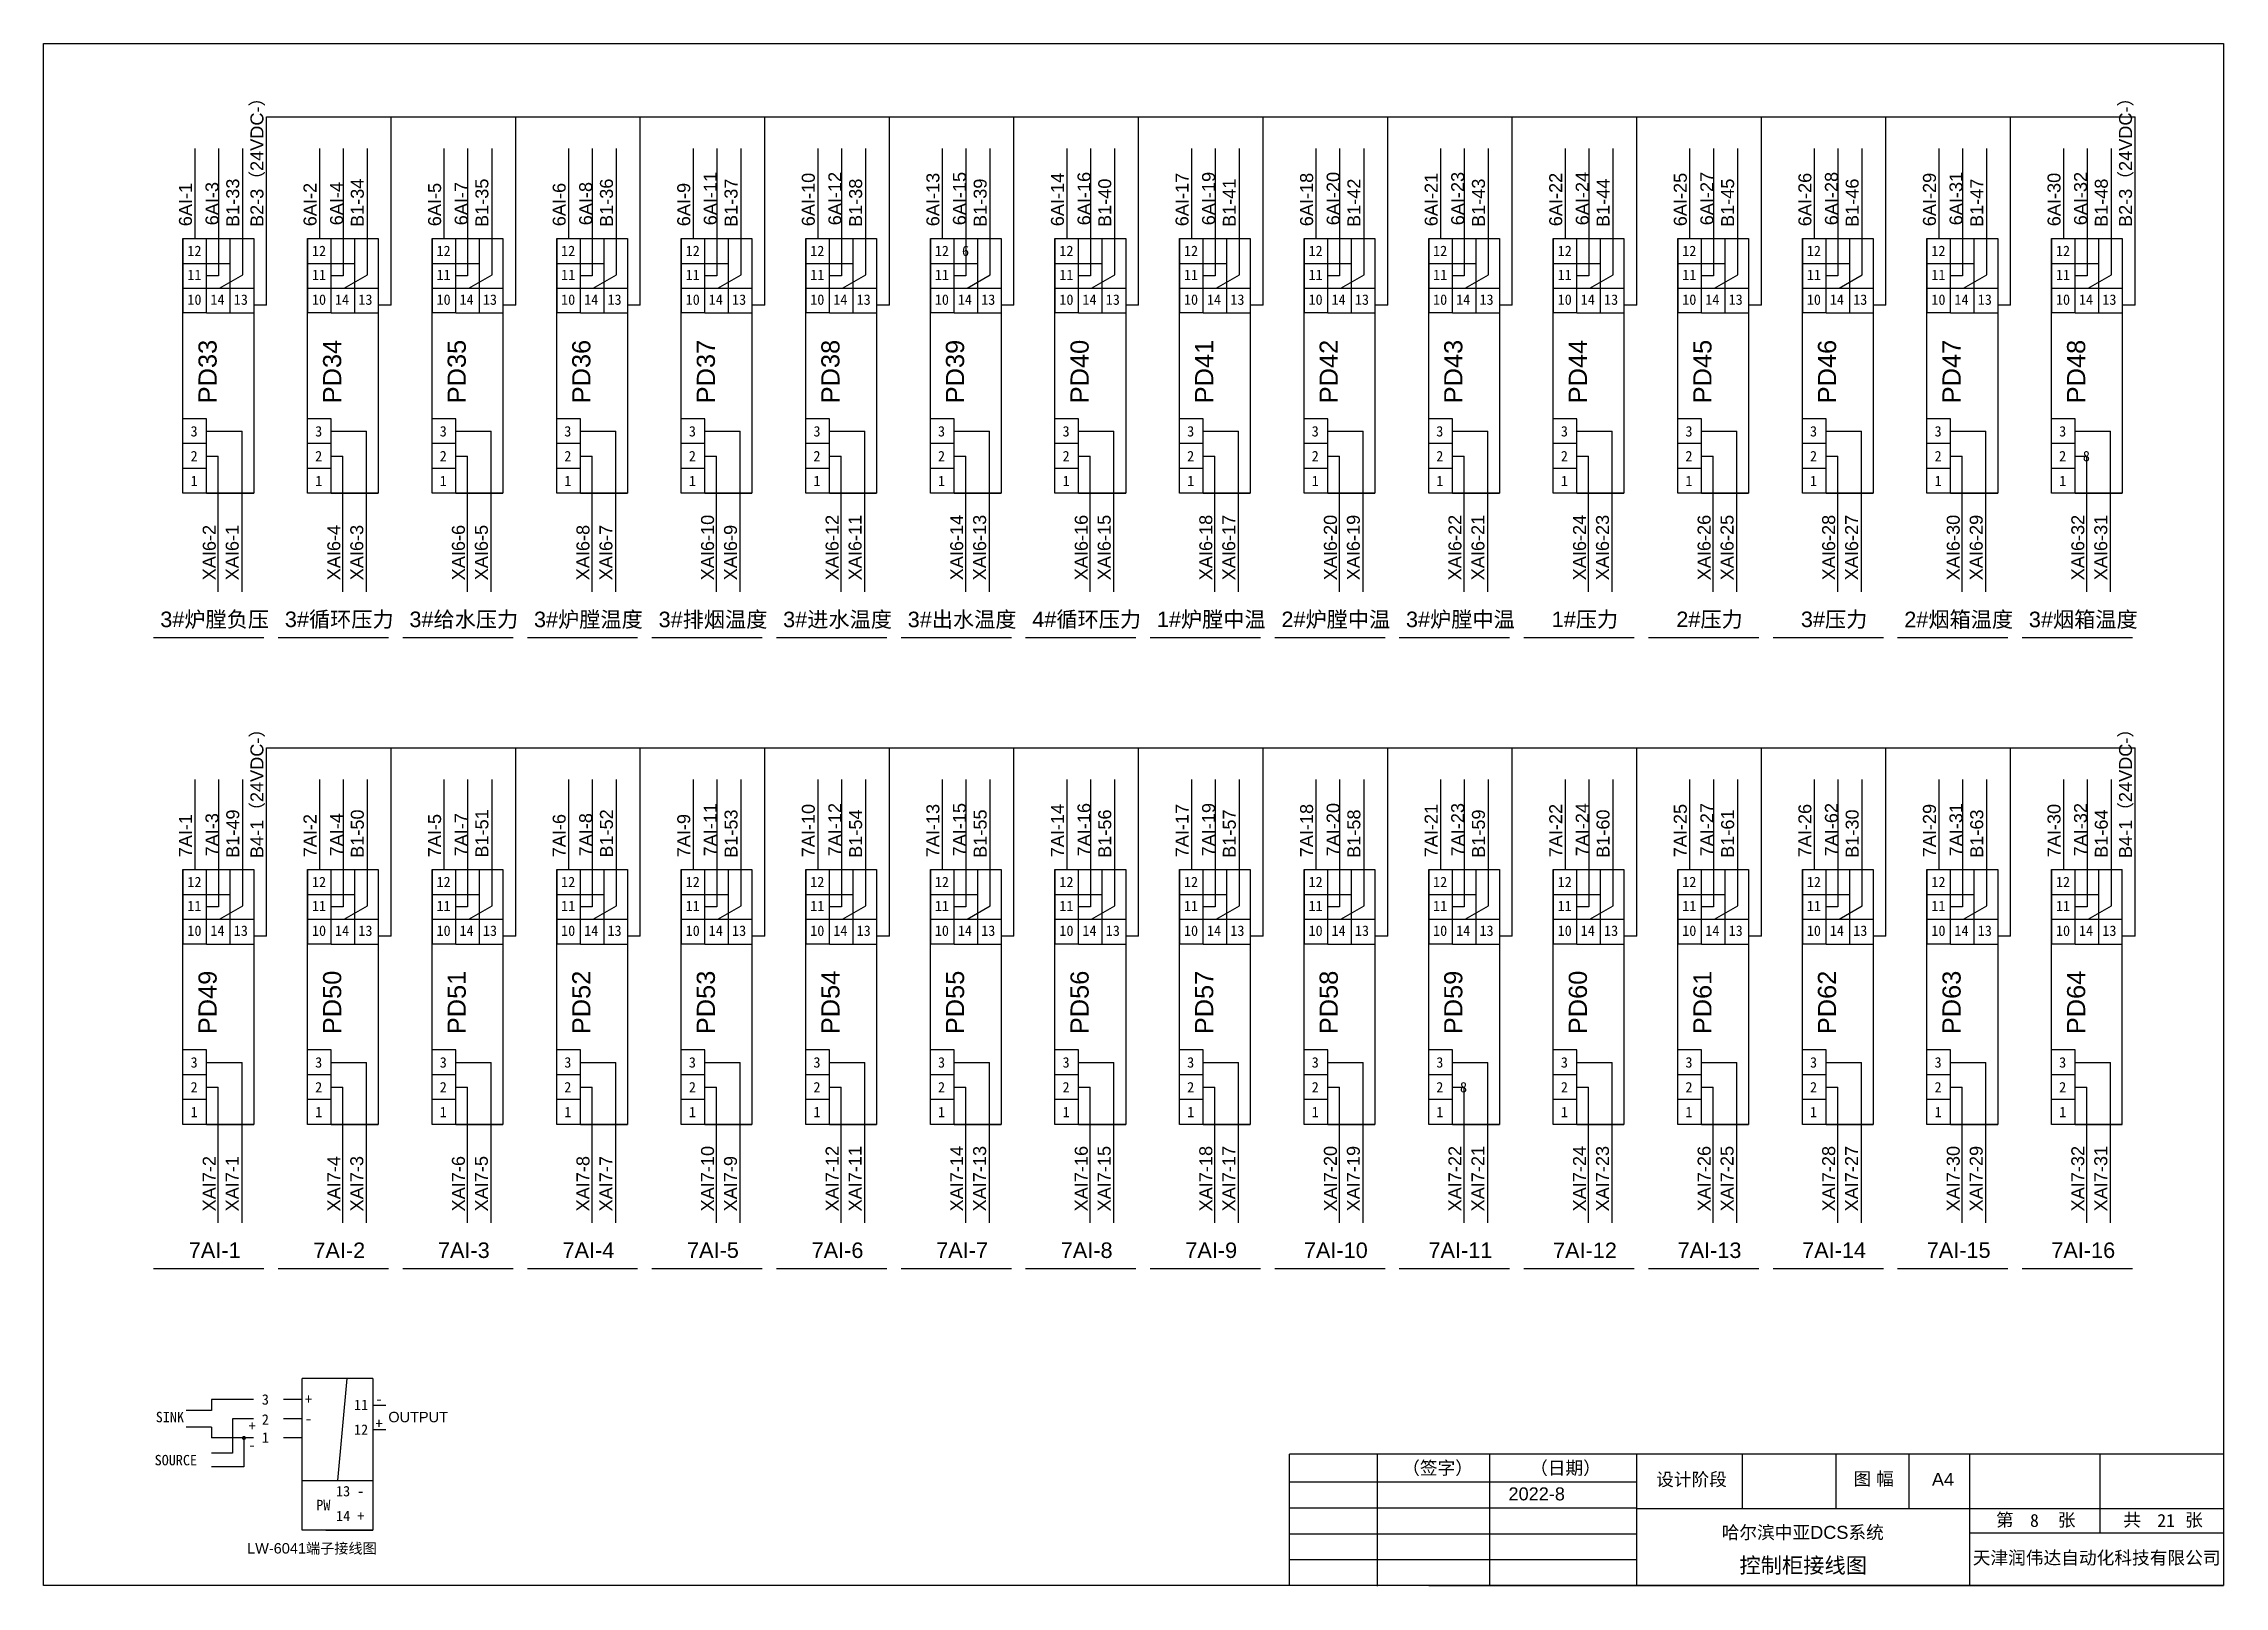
# Model space of a CAD drawing. Extents: x -156069 to -122631, y 9787 to 31117.
# Drawn here: x -151196 to -146995, y 16915 to 19887 of the extents above; entities that cross this region are included whole.
import ezdxf
from ezdxf.enums import TextEntityAlignment as Align

# ---------------------------------------------------------------- set-up
doc = ezdxf.new("R2010")
doc.units = 0
doc.layers.get('0').update_dxf_attribs({"linetype": 'CONTINUOUS'})
doc.layers.add('1', color=143, linetype='CONTINUOUS')
doc.layers.add('TEXT', color=3, linetype='CONTINUOUS')
doc.styles.add('Arial', font='arial.ttf')
doc.styles.get("Standard").update_dxf_attribs({"font": ''})
doc.styles.get('Standard').set_extended_font_data('SimSun')

msp = doc.modelspace()

# ---------------------------------------------------------------- texts
at = {"color": 3, "style": 'Arial'}
for s, p in [('B2-3（24VDC-）', (-150772.61979, 19533.4549)), ('B2-3（24VDC-）', (-147172.61979, 19533.4549)), ('B1-33', (-150819.24494, 19533.4549)), ('B1-34', (-150579.24494, 19533.4549)), ('B1-35', (-150339.24494, 19533.4549)), ('B1-36', (-150099.24494, 19533.4549)), ('6AI-11', (-149899.21202, 19536.70881)), ('B1-37', (-149859.24494, 19533.4549)), ('6AI-10', (-149710.36053, 19534.91498)), ('6AI-12', (-149659.21202, 19536.70881)), ('B1-38', (-149619.24494, 19533.4549)), ('6AI-13', (-149470.36053, 19534.91498)), ('6AI-15', (-149419.21202, 19536.70881)), ('B1-39', (-149379.24494, 19533.4549)), ('6AI-14', (-149230.36053, 19534.91498)), ('6AI-16', (-149179.21202, 19536.70881)), ('B1-40', (-149139.24494, 19533.4549)), ('6AI-17', (-148990.36053, 19534.91498)), ('6AI-19', (-148939.21202, 19536.70881)), ('B1-41', (-148899.24494, 19533.4549)), ('6AI-18', (-148750.36053, 19534.91498)), ('6AI-20', (-148699.21202, 19536.70881)), ('B1-42', (-148659.24494, 19533.4549)), ('6AI-21', (-148510.36053, 19534.91498)), ('6AI-23', (-148459.21202, 19536.70881)), ('B1-43', (-148419.24494, 19533.4549)), ('6AI-22', (-148270.36053, 19534.91498)), ('6AI-24', (-148219.21202, 19536.70881)), ('B1-44', (-148179.24494, 19533.4549)), ('6AI-25', (-148030.36053, 19534.91498)), ('6AI-27', (-147979.21202, 19536.70881)), ('B1-45', (-147939.24494, 19533.4549)), ('6AI-26', (-147790.36053, 19534.91498)), ('6AI-28', (-147739.21202, 19536.70881)), ('B1-46', (-147699.24494, 19533.4549)), ('6AI-29', (-147550.36053, 19534.91498)), ('6AI-31', (-147499.21202, 19536.70881)), ('B1-47', (-147459.24494, 19533.4549)), ('6AI-30', (-147310.36053, 19534.91498)), ('6AI-32', (-147259.21202, 19536.70881)), ('B1-48', (-147219.24494, 19533.4549)), ('6AI-1', (-150910.36053, 19534.91498)), ('6AI-3', (-150859.21202, 19536.70881)), ('6AI-2', (-150670.36053, 19534.91498)), ('6AI-4', (-150619.21202, 19536.70881)), ('6AI-5', (-150430.36053, 19534.91498)), ('6AI-7', (-150379.21202, 19536.70881)), ('6AI-6', (-150190.36053, 19534.91498)), ('6AI-8', (-150139.21202, 19536.70881)), ('6AI-9', (-149950.36053, 19534.91498)), ('XAI6-2', (-150864.51601, 18852.89786)), ('XAI6-1', (-150820.28063, 18852.89786)), ('XAI6-4', (-150624.51601, 18852.89786)), ('XAI6-3', (-150580.28063, 18852.89786)), ('XAI6-6', (-150384.51601, 18852.89786)), ('XAI6-5', (-150340.28063, 18852.89786)), ('XAI6-8', (-150144.51601, 18852.89786)), ('XAI6-7', (-150100.28063, 18852.89786)), ('XAI6-10', (-149904.51601, 18852.89786)), ('XAI6-9', (-149860.28063, 18852.89786)), ('XAI6-12', (-149664.51601, 18852.89786)), ('XAI6-11', (-149620.28063, 18852.89786)), ('XAI6-14', (-149424.51601, 18852.89786)), ('XAI6-13', (-149380.28063, 18852.89786)), ('XAI6-16', (-149184.51601, 18852.89786)), ('XAI6-15', (-149140.28063, 18852.89786)), ('XAI6-18', (-148944.51601, 18852.89786)), ('XAI6-17', (-148900.28063, 18852.89786)), ('XAI6-20', (-148704.51601, 18852.89786)), ('XAI6-19', (-148660.28063, 18852.89786)), ('XAI6-22', (-148464.51601, 18852.89786)), ('XAI6-21', (-148420.28063, 18852.89786)), ('XAI6-24', (-148224.51601, 18852.89786)), ('XAI6-23', (-148180.28063, 18852.89786)), ('XAI6-26', (-147984.51601, 18852.89786)), ('XAI6-25', (-147940.28063, 18852.89786)), ('XAI6-28', (-147744.51601, 18852.89786)), ('XAI6-27', (-147700.28063, 18852.89786)), ('XAI6-30', (-147504.51601, 18852.89786)), ('XAI6-29', (-147460.28063, 18852.89786)), ('XAI6-32', (-147264.51601, 18852.89786)), ('XAI6-31', (-147220.28063, 18852.89786)), ('B4-1（24VDC-）', (-150772.61979, 18317.8801)), ('B4-1（24VDC-）', (-147172.61979, 18317.8801)), ('7AI-3', (-150859.21202, 18321.13401)), ('B1-49', (-150819.24494, 18318.33998)), ('7AI-4', (-150619.21202, 18321.13401)), ('B1-50', (-150579.24494, 18318.33998)), ('7AI-7', (-150379.21202, 18321.13401)), ('B1-51', (-150339.24494, 18318.75145)), ('7AI-8', (-150139.21202, 18321.13401)), ('B1-52', (-150099.24494, 18318.75145)), ('7AI-11', (-149899.21202, 18321.13401)), ('B1-53', (-149859.24494, 18318.33998)), ('7AI-10', (-149710.36053, 18319.34018)), ('7AI-12', (-149659.21202, 18321.13401)), ('B1-54', (-149619.24494, 18318.33998)), ('7AI-13', (-149470.36053, 18319.34018)), ('7AI-15', (-149419.21202, 18321.13401)), ('B1-55', (-149379.24494, 18318.33998)), ('7AI-14', (-149230.36053, 18319.34018)), ('7AI-16', (-149179.21202, 18321.13401)), ('B1-56', (-149139.24494, 18318.33998)), ('7AI-17', (-148990.36053, 18319.34018)), ('7AI-19', (-148939.21202, 18321.13401)), ('B1-57', (-148899.24494, 18318.33998)), ('7AI-18', (-148750.36053, 18319.34018)), ('7AI-20', (-148699.21202, 18321.13401)), ('B1-58', (-148659.24494, 18318.33998)), ('7AI-21', (-148510.36053, 18319.34018)), ('7AI-23', (-148459.21202, 18321.13401)), ('B1-59', (-148419.24494, 18318.33998)), ('7AI-22', (-148270.36053, 18319.34018)), ('7AI-24', (-148219.21202, 18321.13401)), ('B1-60', (-148179.24494, 18318.33998)), ('7AI-25', (-148030.36053, 18319.34018)), ('7AI-27', (-147979.21202, 18321.13401)), ('B1-61', (-147939.24494, 18318.33998)), ('7AI-26', (-147790.36053, 18319.34018)), ('7AI-62', (-147739.21202, 18321.13401)), ('B1-30', (-147699.24494, 18318.33998)), ('7AI-29', (-147550.36053, 18319.34018)), ('7AI-31', (-147499.21202, 18321.13401)), ('B1-63', (-147459.24494, 18318.33998)), ('7AI-30', (-147310.36053, 18319.34018)), ('7AI-32', (-147259.21202, 18321.13401)), ('B1-64', (-147219.24494, 18318.33998)), ('7AI-1', (-150910.36053, 18319.34018)), ('7AI-2', (-150670.36053, 18319.34018)), ('7AI-5', (-150430.36053, 18319.34018)), ('7AI-6', (-150190.36053, 18319.34018)), ('7AI-9', (-149950.36053, 18319.34018)), ('XAI7-2', (-150864.51601, 17637.32306)), ('XAI7-1', (-150820.28063, 17637.32306)), ('XAI7-4', (-150624.51601, 17637.32306)), ('XAI7-3', (-150580.28063, 17637.32306)), ('XAI7-6', (-150384.51601, 17637.32306)), ('XAI7-5', (-150340.28063, 17637.32306)), ('XAI7-8', (-150144.51601, 17637.32306)), ('XAI7-7', (-150100.28063, 17637.32306)), ('XAI7-10', (-149904.51601, 17637.32306)), ('XAI7-9', (-149860.28063, 17637.32306)), ('XAI7-12', (-149664.51601, 17637.32306)), ('XAI7-11', (-149620.28063, 17637.32306)), ('XAI7-14', (-149424.51601, 17637.32306)), ('XAI7-13', (-149380.28063, 17637.32306)), ('XAI7-16', (-149184.51601, 17637.32306)), ('XAI7-15', (-149140.28063, 17637.32306)), ('XAI7-18', (-148944.51601, 17637.32306)), ('XAI7-17', (-148900.28063, 17637.32306)), ('XAI7-20', (-148704.51601, 17637.32306)), ('XAI7-19', (-148660.28063, 17637.32306)), ('XAI7-22', (-148464.51601, 17637.32306)), ('XAI7-21', (-148420.28063, 17637.32306)), ('XAI7-24', (-148224.51601, 17637.32306)), ('XAI7-23', (-148180.28063, 17637.32306)), ('XAI7-26', (-147984.51601, 17637.32306)), ('XAI7-25', (-147940.28063, 17637.32306)), ('XAI7-28', (-147744.51601, 17637.32306)), ('XAI7-27', (-147700.28063, 17637.32306)), ('XAI7-30', (-147504.51601, 17637.32306)), ('XAI7-29', (-147460.28063, 17637.32306)), ('XAI7-32', (-147264.51601, 17637.32306)), ('XAI7-31', (-147220.28063, 17637.32306))]:
    msp.add_text(s, height=25, rotation=90, dxfattribs=at).set_placement(p)
at = {"color": 3}
for s, p in [('12', (-150905.54513, 19487.44866)), ('12', (-150665.54513, 19487.44866)), ('12', (-150425.54513, 19487.44866)), ('12', (-150185.54513, 19487.44866)), ('12', (-149945.54513, 19487.44866)), ('12', (-149705.54513, 19487.44866)), ('12', (-149465.54513, 19487.44866)), ('6', (-149419.93709, 19487.44866)), ('12', (-149225.54513, 19487.44866)), ('12', (-148985.54513, 19487.44866)), ('12', (-148745.54513, 19487.44866)), ('12', (-148505.54513, 19487.44866)), ('12', (-148265.54513, 19487.44866)), ('12', (-148025.54513, 19487.44866)), ('12', (-147785.54513, 19487.44866)), ('12', (-147545.54513, 19487.44866)), ('12', (-147305.54513, 19487.44866)), ('11', (-150905.54513, 19441.36563)), ('11', (-150665.54513, 19441.36563)), ('11', (-150425.54513, 19441.36563)), ('11', (-150185.54513, 19441.36563)), ('11', (-149945.54513, 19441.36563)), ('11', (-149705.54513, 19441.36563)), ('11', (-149465.54513, 19441.36563)), ('11', (-149225.54513, 19441.36563)), ('11', (-148985.54513, 19441.36563)), ('11', (-148745.54513, 19441.36563)), ('11', (-148505.54513, 19441.36563)), ('11', (-148265.54513, 19441.36563)), ('11', (-148025.54513, 19441.36563)), ('11', (-147785.54513, 19441.36563)), ('11', (-147545.54513, 19441.36563)), ('11', (-147305.54513, 19441.36563)), ('10', (-150905.54513, 19393.56657)), ('14', (-150861.15318, 19393.56657)), ('13', (-150816.15318, 19393.56657)), ('10', (-150665.54513, 19393.56657)), ('14', (-150621.15318, 19393.56657)), ('13', (-150576.15318, 19393.56657)), ('10', (-150425.54513, 19393.56657)), ('14', (-150381.15318, 19393.56657)), ('13', (-150336.15318, 19393.56657)), ('10', (-150185.54513, 19393.56657)), ('14', (-150141.15318, 19393.56657)), ('13', (-150096.15318, 19393.56657)), ('10', (-149945.54513, 19393.56657)), ('14', (-149901.15318, 19393.56657)), ('13', (-149856.15318, 19393.56657)), ('10', (-149705.54513, 19393.56657)), ('14', (-149661.15318, 19393.56657)), ('13', (-149616.15318, 19393.56657)), ('10', (-149465.54513, 19393.56657)), ('14', (-149421.15318, 19393.56657)), ('13', (-149376.15318, 19393.56657)), ('10', (-149225.54513, 19393.56657)), ('14', (-149181.15318, 19393.56657)), ('13', (-149136.15318, 19393.56657)), ('10', (-148985.54513, 19393.56657)), ('14', (-148941.15318, 19393.56657)), ('13', (-148896.15318, 19393.56657)), ('10', (-148745.54513, 19393.56657)), ('14', (-148701.15318, 19393.56657)), ('13', (-148656.15318, 19393.56657)), ('10', (-148505.54513, 19393.56657)), ('14', (-148461.15318, 19393.56657)), ('13', (-148416.15318, 19393.56657)), ('10', (-148265.54513, 19393.56657)), ('14', (-148221.15318, 19393.56657)), ('13', (-148176.15318, 19393.56657)), ('10', (-148025.54513, 19393.56657)), ('14', (-147981.15318, 19393.56657)), ('13', (-147936.15318, 19393.56657)), ('10', (-147785.54513, 19393.56657)), ('14', (-147741.15318, 19393.56657)), ('13', (-147696.15318, 19393.56657)), ('10', (-147545.54513, 19393.56657)), ('14', (-147501.15318, 19393.56657)), ('13', (-147456.15318, 19393.56657)), ('10', (-147305.54513, 19393.56657)), ('14', (-147261.15318, 19393.56657)), ('13', (-147216.15318, 19393.56657)), ('3', (-150906.15318, 19139.96577)), ('3', (-150666.15318, 19139.96577)), ('3', (-150426.15318, 19139.96577)), ('3', (-150186.15318, 19139.96577)), ('3', (-149946.15318, 19139.96577)), ('3', (-149706.15318, 19139.96577)), ('3', (-149466.15318, 19139.96577)), ('3', (-149226.15318, 19139.96577)), ('3', (-148986.15318, 19139.96577)), ('3', (-148746.15318, 19139.96577)), ('3', (-148506.15318, 19139.96577)), ('3', (-148266.15318, 19139.96577)), ('3', (-148026.15318, 19139.96577)), ('3', (-147786.15318, 19139.96577)), ('3', (-147546.15318, 19139.96577)), ('3', (-147306.15318, 19139.96577)), ('2', (-150906.15318, 19092.1667)), ('2', (-150666.15318, 19092.1667)), ('2', (-150426.15318, 19092.1667)), ('2', (-150186.15318, 19092.1667)), ('2', (-149946.15318, 19092.1667)), ('2', (-149706.15318, 19092.1667)), ('2', (-149466.15318, 19092.1667)), ('2', (-149226.15318, 19092.1667)), ('2', (-148986.15318, 19092.1667)), ('2', (-148746.15318, 19092.1667)), ('2', (-148506.15318, 19092.1667)), ('2', (-148266.15318, 19092.1667)), ('2', (-148026.15318, 19092.1667)), ('2', (-147786.15318, 19092.1667)), ('2', (-147546.15318, 19092.1667)), ('2', (-147306.15318, 19092.1667)), ('8', (-147260.54513, 19092.1667)), ('1', (-150906.15318, 19044.36764)), ('1', (-150666.15318, 19044.36764)), ('1', (-150426.15318, 19044.36764)), ('1', (-150186.15318, 19044.36764)), ('1', (-149946.15318, 19044.36764)), ('1', (-149706.15318, 19044.36764)), ('1', (-149466.15318, 19044.36764)), ('1', (-149226.15318, 19044.36764)), ('1', (-148986.15318, 19044.36764)), ('1', (-148746.15318, 19044.36764)), ('1', (-148506.15318, 19044.36764)), ('1', (-148266.15318, 19044.36764)), ('1', (-148026.15318, 19044.36764)), ('1', (-147786.15318, 19044.36764)), ('1', (-147546.15318, 19044.36764)), ('1', (-147306.15318, 19044.36764)), ('12', (-150905.54513, 18271.87386)), ('12', (-150665.54513, 18271.87386)), ('12', (-150425.54513, 18271.87386)), ('12', (-150185.54513, 18271.87386)), ('12', (-149945.54513, 18271.87386)), ('12', (-149705.54513, 18271.87386)), ('12', (-149465.54513, 18271.87386)), ('12', (-149225.54513, 18271.87386)), ('12', (-148985.54513, 18271.87386)), ('12', (-148745.54513, 18271.87386)), ('12', (-148505.54513, 18271.87386)), ('12', (-148265.54513, 18271.87386)), ('12', (-148025.54513, 18271.87386)), ('12', (-147785.54513, 18271.87386)), ('12', (-147545.54513, 18271.87386)), ('12', (-147305.54513, 18271.87386)), ('11', (-150905.54513, 18225.79084)), ('11', (-150665.54513, 18225.79084)), ('11', (-150425.54513, 18225.79084)), ('11', (-150185.54513, 18225.79084)), ('11', (-149945.54513, 18225.79084)), ('11', (-149705.54513, 18225.79084)), ('11', (-149465.54513, 18225.79084)), ('11', (-149225.54513, 18225.79084)), ('11', (-148985.54513, 18225.79084)), ('11', (-148745.54513, 18225.79084)), ('11', (-148505.54513, 18225.79084)), ('11', (-148265.54513, 18225.79084)), ('11', (-148025.54513, 18225.79084)), ('11', (-147785.54513, 18225.79084)), ('11', (-147545.54513, 18225.79084)), ('11', (-147305.54513, 18225.79084)), ('10', (-150905.54513, 18177.99178)), ('14', (-150861.15318, 18177.99178)), ('13', (-150816.15318, 18177.99178)), ('10', (-150665.54513, 18177.99178)), ('14', (-150621.15318, 18177.99178)), ('13', (-150576.15318, 18177.99178)), ('10', (-150425.54513, 18177.99178)), ('14', (-150381.15318, 18177.99178)), ('13', (-150336.15318, 18177.99178)), ('10', (-150185.54513, 18177.99178)), ('14', (-150141.15318, 18177.99178)), ('13', (-150096.15318, 18177.99178)), ('10', (-149945.54513, 18177.99178)), ('14', (-149901.15318, 18177.99178)), ('13', (-149856.15318, 18177.99178)), ('10', (-149705.54513, 18177.99178)), ('14', (-149661.15318, 18177.99178)), ('13', (-149616.15318, 18177.99178)), ('10', (-149465.54513, 18177.99178)), ('14', (-149421.15318, 18177.99178)), ('13', (-149376.15318, 18177.99178)), ('10', (-149225.54513, 18177.99178)), ('14', (-149181.15318, 18177.99178)), ('13', (-149136.15318, 18177.99178)), ('10', (-148985.54513, 18177.99178)), ('14', (-148941.15318, 18177.99178)), ('13', (-148896.15318, 18177.99178)), ('10', (-148745.54513, 18177.99178)), ('14', (-148701.15318, 18177.99178)), ('13', (-148656.15318, 18177.99178)), ('10', (-148505.54513, 18177.99178)), ('14', (-148461.15318, 18177.99178)), ('13', (-148416.15318, 18177.99178)), ('10', (-148265.54513, 18177.99178)), ('14', (-148221.15318, 18177.99178)), ('13', (-148176.15318, 18177.99178)), ('10', (-148025.54513, 18177.99178)), ('14', (-147981.15318, 18177.99178)), ('13', (-147936.15318, 18177.99178)), ('10', (-147785.54513, 18177.99178)), ('14', (-147741.15318, 18177.99178)), ('13', (-147696.15318, 18177.99178)), ('10', (-147545.54513, 18177.99178)), ('14', (-147501.15318, 18177.99178)), ('13', (-147456.15318, 18177.99178)), ('10', (-147305.54513, 18177.99178)), ('14', (-147261.15318, 18177.99178)), ('13', (-147216.15318, 18177.99178)), ('3', (-150906.15318, 17924.39097)), ('3', (-150666.15318, 17924.39097)), ('3', (-150426.15318, 17924.39097)), ('3', (-150186.15318, 17924.39097)), ('3', (-149946.15318, 17924.39097)), ('3', (-149706.15318, 17924.39097)), ('3', (-149466.15318, 17924.39097)), ('3', (-149226.15318, 17924.39097)), ('3', (-148986.15318, 17924.39097)), ('3', (-148746.15318, 17924.39097)), ('3', (-148506.15318, 17924.39097)), ('3', (-148266.15318, 17924.39097)), ('3', (-148026.15318, 17924.39097)), ('3', (-147786.15318, 17924.39097)), ('3', (-147546.15318, 17924.39097)), ('3', (-147306.15318, 17924.39097)), ('2', (-150906.15318, 17876.59191)), ('2', (-150666.15318, 17876.59191)), ('2', (-150426.15318, 17876.59191)), ('2', (-150186.15318, 17876.59191)), ('2', (-149946.15318, 17876.59191)), ('2', (-149706.15318, 17876.59191)), ('2', (-149466.15318, 17876.59191)), ('2', (-149226.15318, 17876.59191)), ('2', (-148986.15318, 17876.59191)), ('2', (-148746.15318, 17876.59191)), ('2', (-148506.15318, 17876.59191)), ('8', (-148460.54513, 17876.59191)), ('2', (-148266.15318, 17876.59191)), ('2', (-148026.15318, 17876.59191)), ('2', (-147786.15318, 17876.59191)), ('2', (-147546.15318, 17876.59191)), ('2', (-147306.15318, 17876.59191)), ('1', (-150906.15318, 17828.79284)), ('1', (-150666.15318, 17828.79284)), ('1', (-150426.15318, 17828.79284)), ('1', (-150186.15318, 17828.79284)), ('1', (-149946.15318, 17828.79284)), ('1', (-149706.15318, 17828.79284)), ('1', (-149466.15318, 17828.79284)), ('1', (-149226.15318, 17828.79284)), ('1', (-148986.15318, 17828.79284)), ('1', (-148746.15318, 17828.79284)), ('1', (-148506.15318, 17828.79284)), ('1', (-148266.15318, 17828.79284)), ('1', (-148026.15318, 17828.79284)), ('1', (-147786.15318, 17828.79284)), ('1', (-147546.15318, 17828.79284)), ('1', (-147306.15318, 17828.79284)), ('3', (-150768.83878, 17275.106)), ('+', (-150685.77275, 17275.91015)), ('11', (-150584.4238, 17264.8808)), ('-', (-150549.9541, 17275.84195)), ('SINK', (-150952.87435, 17241.29823)), ('+', (-150794.52489, 17224.14949)), ('2', (-150768.83878, 17236.56949)), ('-', (-150685.77275, 17238.01911)), ('12', (-150584.4238, 17217.08174)), ('+', (-150549.9541, 17229.02637)), ('-', (-150794.52489, 17187.6015)), ('1', (-150768.83878, 17201.87852)), ('SOURCE', (-150941.38011, 17158.28798)), ('13 -', (-150605.48492, 17098.53684)), ('PW', (-150657.22042, 17071.83414)), ('14 +', (-150605.48492, 17050.73778))]:
    msp.add_text(s, height=20, dxfattribs=at).set_placement(p, align=Align.MIDDLE_CENTER)
at = {"color": 3, "style": 'Arial'}
for s, p in [('PD33', (-150880.252, 19254.9685)), ('PD34', (-150640.252, 19254.9685)), ('PD35', (-150400.252, 19254.9685)), ('PD36', (-150160.252, 19254.9685)), ('PD37', (-149920.252, 19254.9685)), ('PD38', (-149680.252, 19254.9685)), ('PD39', (-149440.252, 19254.9685)), ('PD40', (-149200.252, 19254.9685)), ('PD41', (-148960.252, 19254.9685)), ('PD42', (-148720.252, 19254.9685)), ('PD43', (-148480.252, 19254.9685)), ('PD44', (-148240.252, 19254.9685)), ('PD45', (-148000.252, 19254.9685)), ('PD46', (-147760.252, 19254.9685)), ('PD47', (-147520.252, 19254.9685)), ('PD48', (-147280.252, 19254.9685)), ('PD49', (-150880.252, 18039.83873)), ('PD50', (-150640.252, 18039.83873)), ('PD51', (-150400.252, 18039.83873)), ('PD52', (-150160.252, 18039.83873)), ('PD53', (-149920.252, 18039.83873)), ('PD54', (-149680.252, 18039.83873)), ('PD55', (-149440.252, 18039.83873)), ('PD56', (-149200.252, 18039.83873)), ('PD57', (-148960.252, 18039.83873)), ('PD58', (-148720.252, 18039.83873)), ('PD59', (-148480.252, 18039.83873)), ('PD60', (-148240.252, 18039.83873)), ('PD61', (-148000.252, 18039.83873)), ('PD62', (-147760.252, 18039.83873)), ('PD63', (-147520.252, 18039.83873)), ('PD64', (-147280.252, 18039.83873))]:
    msp.add_text(s, height=35, rotation=90, dxfattribs=at).set_placement(p, align=Align.MIDDLE_CENTER)
at = {"layer": '1', "style": 'Arial'}
for s, p in [('（签字）', (-148578.72135, 17130.69397)), ('（日期）', (-148332.28427, 17130.69397)), ('2022-8', (-148373.86176, 17080.77856)), ('设计阶段', (-148089.50452, 17108.72933)), ('图 幅', (-147709.24366, 17109.87281)), ('A4', (-147558.12017, 17108.77731))]:
    msp.add_text(s, height=25, dxfattribs=at).set_placement(p)
at = {"layer": '1'}
for s, p in [('第     张', (-147434.6426, 17030.67308)), ('共     张', (-147189.45912, 17030.67308)), ('8', (-147369.08372, 17029.618)), ('21', (-147123.90024, 17029.618))]:
    msp.add_text(s, height=25, dxfattribs=at).set_placement(p)
at = {"layer": '1', "style": 'Arial'}
for s, height, p in [('哈尔滨中亚DCS系统', 25, (-147806.96696, 17019.16586)), ('控制柜接线图', 30, (-147805.95944, 16955.6945)), ('天津润伟达自动化科技有限公司', 25, (-147240.77101, 16970.13941))]:
    msp.add_text(s, height=height, dxfattribs=at).set_placement(p, align=Align.MIDDLE_CENTER)
at = {"layer": 'TEXT', "style": 'Arial'}
for s, p in [('3#炉膛负压', (-150866.56136, 18778.15778)), ('3#循环压力', (-150626.56136, 18778.15778)), ('3#给水压力', (-150386.56136, 18778.15778)), ('3#炉膛温度', (-150146.56136, 18778.15778)), ('3#排烟温度', (-149906.56136, 18778.15778)), ('3#进水温度', (-149666.56136, 18778.15778)), ('3#出水温度', (-149426.56136, 18778.15778)), ('4#循环压力', (-149186.56136, 18778.15778)), ('1#炉膛中温', (-148946.56136, 18778.15778)), ('2#炉膛中温', (-148706.56136, 18778.15778)), ('3#炉膛中温', (-148466.56136, 18778.15778)), ('1#压力', (-148226.56136, 18778.15778)), ('2#压力', (-147986.56136, 18778.15778)), ('3#压力', (-147746.56136, 18778.15778)), ('2#烟箱温度', (-147506.56136, 18778.15778)), ('3#烟箱温度', (-147266.56136, 18778.15778)), ('7AI-1', (-150866.56136, 17562.58299)), ('7AI-2', (-150626.56136, 17562.58299)), ('7AI-3', (-150386.56136, 17562.58299)), ('7AI-4', (-150146.56136, 17562.58299)), ('7AI-5', (-149906.56136, 17562.58299)), ('7AI-6', (-149666.56136, 17562.58299)), ('7AI-7', (-149426.56136, 17562.58299)), ('7AI-8', (-149186.56136, 17562.58299)), ('7AI-9', (-148946.56136, 17562.58299)), ('7AI-10', (-148706.56136, 17562.58299)), ('7AI-11', (-148466.56136, 17562.58299)), ('7AI-12', (-148226.56136, 17562.58299)), ('7AI-13', (-147986.56136, 17562.58299)), ('7AI-14', (-147746.56136, 17562.58299)), ('7AI-15', (-147506.56136, 17562.58299)), ('7AI-16', (-147266.56136, 17562.58299))]:
    msp.add_text(s, height=29.9, dxfattribs=at).set_placement(p, align=Align.MIDDLE)
msp.add_text('OUTPUT', height=20, dxfattribs=at).set_placement((-150474.54143, 17241.29823), align=Align.MIDDLE_CENTER)
msp.add_text('LW-6041端子接线图', height=20, dxfattribs=at).set_placement((-150804.01037, 16978.41496))

# ---------------------------------------------------------------- linework, layer by layer
for p, q in [((-150766.62449, 19383.08503), (-150766.62449, 19745.65428)), ((-150766.62449, 19745.65428), (-147166.62449, 19745.65428)), ((-150526.62449, 19383.08503), (-150526.62449, 19745.65428)), ((-150286.62449, 19383.08503), (-150286.62449, 19745.65428)), ((-150046.62449, 19383.08503), (-150046.62449, 19745.65428)), ((-149806.62449, 19383.08503), (-149806.62449, 19745.65428)), ((-149566.62449, 19383.08503), (-149566.62449, 19745.65428)), ((-149326.62449, 19383.08503), (-149326.62449, 19745.65428)), ((-149086.62449, 19383.08503), (-149086.62449, 19745.65428)), ((-148846.62449, 19383.08503), (-148846.62449, 19745.65428)), ((-148606.62449, 19383.08503), (-148606.62449, 19745.65428)), ((-148366.62449, 19383.08503), (-148366.62449, 19745.65428)), ((-148126.62449, 19383.08503), (-148126.62449, 19745.65428)), ((-147886.62449, 19383.08503), (-147886.62449, 19745.65428)), ((-147646.62449, 19383.08503), (-147646.62449, 19745.65428)), ((-147406.62449, 19383.08503), (-147406.62449, 19745.65428)), ((-147166.62449, 19383.08503), (-147166.62449, 19745.65428)), ((-150904.82016, 19684.66827), (-150904.82016, 19511.19195)), ((-150859.21202, 19684.66827), (-150859.21202, 19439.62884)), ((-150812.23244, 19441.32991), (-150812.23244, 19684.66827)), ((-150664.82016, 19684.66827), (-150664.82016, 19511.19195)), ((-150619.21202, 19684.66827), (-150619.21202, 19439.62884)), ((-150572.23244, 19441.32991), (-150572.23244, 19684.66827)), ((-150424.82016, 19684.66827), (-150424.82016, 19511.19195)), ((-150379.21202, 19684.66827), (-150379.21202, 19439.62884)), ((-150332.23244, 19441.32991), (-150332.23244, 19684.66827)), ((-150184.82016, 19684.66827), (-150184.82016, 19511.19195)), ((-150139.21202, 19684.66827), (-150139.21202, 19439.62884)), ((-150092.23244, 19441.32991), (-150092.23244, 19684.66827)), ((-149944.82016, 19684.66827), (-149944.82016, 19511.19195)), ((-149899.21202, 19684.66827), (-149899.21202, 19439.62884)), ((-149852.23244, 19441.32991), (-149852.23244, 19684.66827)), ((-149704.82016, 19684.66827), (-149704.82016, 19511.19195)), ((-149659.21202, 19684.66827), (-149659.21202, 19439.62884)), ((-149612.23244, 19441.32991), (-149612.23244, 19684.66827)), ((-149464.82016, 19684.66827), (-149464.82016, 19511.19195)), ((-149419.21202, 19684.66827), (-149419.21202, 19439.62884)), ((-149372.23244, 19441.32991), (-149372.23244, 19684.66827)), ((-149224.82016, 19684.66827), (-149224.82016, 19511.19195)), ((-149179.21202, 19684.66827), (-149179.21202, 19439.62884)), ((-149132.23244, 19441.32991), (-149132.23244, 19684.66827)), ((-148984.82016, 19684.66827), (-148984.82016, 19511.19195)), ((-148939.21202, 19684.66827), (-148939.21202, 19439.62884)), ((-148892.23244, 19441.32991), (-148892.23244, 19684.66827)), ((-148744.82016, 19684.66827), (-148744.82016, 19511.19195)), ((-148699.21202, 19684.66827), (-148699.21202, 19439.62884)), ((-148652.23244, 19441.32991), (-148652.23244, 19684.66827)), ((-148504.82016, 19684.66827), (-148504.82016, 19511.19195)), ((-148459.21202, 19684.66827), (-148459.21202, 19439.62884)), ((-148412.23244, 19441.32991), (-148412.23244, 19684.66827)), ((-148264.82016, 19684.66827), (-148264.82016, 19511.19195)), ((-148219.21202, 19684.66827), (-148219.21202, 19439.62884)), ((-148172.23244, 19441.32991), (-148172.23244, 19684.66827)), ((-148024.82016, 19684.66827), (-148024.82016, 19511.19195)), ((-147979.21202, 19684.66827), (-147979.21202, 19439.62884)), ((-147932.23244, 19441.32991), (-147932.23244, 19684.66827)), ((-147784.82016, 19684.66827), (-147784.82016, 19511.19195)), ((-147739.21202, 19684.66827), (-147739.21202, 19439.62884)), ((-147692.23244, 19441.32991), (-147692.23244, 19684.66827)), ((-147544.82016, 19684.66827), (-147544.82016, 19511.19195)), ((-147499.21202, 19684.66827), (-147499.21202, 19439.62884)), ((-147452.23244, 19441.32991), (-147452.23244, 19684.66827)), ((-147304.82016, 19684.66827), (-147304.82016, 19511.19195)), ((-147259.21202, 19684.66827), (-147259.21202, 19439.62884)), ((-147212.23244, 19441.32991), (-147212.23244, 19684.66827)), ((-150859.21202, 19439.62884), (-150882.01614, 19439.62884)), ((-150857.09293, 19415.59382), (-150812.23244, 19441.32991)), ((-150619.21202, 19439.62884), (-150642.01614, 19439.62884)), ((-150617.09293, 19415.59382), (-150572.23244, 19441.32991)), ((-150379.21202, 19439.62884), (-150402.01614, 19439.62884)), ((-150377.09293, 19415.59382), (-150332.23244, 19441.32991)), ((-150139.21202, 19439.62884), (-150162.01614, 19439.62884)), ((-150137.09293, 19415.59382), (-150092.23244, 19441.32991)), ((-149899.21202, 19439.62884), (-149922.01614, 19439.62884)), ((-149897.09293, 19415.59382), (-149852.23244, 19441.32991)), ((-149659.21202, 19439.62884), (-149682.01614, 19439.62884)), ((-149657.09293, 19415.59382), (-149612.23244, 19441.32991)), ((-149419.21202, 19439.62884), (-149442.01614, 19439.62884)), ((-149417.09293, 19415.59382), (-149372.23244, 19441.32991)), ((-149179.21202, 19439.62884), (-149202.01614, 19439.62884)), ((-149177.09293, 19415.59382), (-149132.23244, 19441.32991)), ((-148939.21202, 19439.62884), (-148962.01614, 19439.62884)), ((-148937.09293, 19415.59382), (-148892.23244, 19441.32991)), ((-148699.21202, 19439.62884), (-148722.01614, 19439.62884)), ((-148697.09293, 19415.59382), (-148652.23244, 19441.32991)), ((-148459.21202, 19439.62884), (-148482.01614, 19439.62884)), ((-148457.09293, 19415.59382), (-148412.23244, 19441.32991)), ((-148219.21202, 19439.62884), (-148242.01614, 19439.62884)), ((-148217.09293, 19415.59382), (-148172.23244, 19441.32991)), ((-147979.21202, 19439.62884), (-148002.01614, 19439.62884)), ((-147977.09293, 19415.59382), (-147932.23244, 19441.32991)), ((-147739.21202, 19439.62884), (-147762.01614, 19439.62884)), ((-147737.09293, 19415.59382), (-147692.23244, 19441.32991)), ((-147499.21202, 19439.62884), (-147522.01614, 19439.62884)), ((-147497.09293, 19415.59382), (-147452.23244, 19441.32991)), ((-147259.21202, 19439.62884), (-147282.01614, 19439.62884)), ((-147257.09293, 19415.59382), (-147212.23244, 19441.32991)), ((-150766.62449, 19383.08503), (-150791.10417, 19383.08503)), ((-150526.62449, 19383.08503), (-150551.10417, 19383.08503)), ((-150286.62449, 19383.08503), (-150311.10417, 19383.08503)), ((-150046.62449, 19383.08503), (-150071.10417, 19383.08503)), ((-149806.62449, 19383.08503), (-149831.10417, 19383.08503)), ((-149566.62449, 19383.08503), (-149591.10417, 19383.08503)), ((-149326.62449, 19383.08503), (-149351.10417, 19383.08503)), ((-149086.62449, 19383.08503), (-149111.10417, 19383.08503)), ((-148846.62449, 19383.08503), (-148871.10417, 19383.08503)), ((-148606.62449, 19383.08503), (-148631.10417, 19383.08503)), ((-148366.62449, 19383.08503), (-148391.10417, 19383.08503)), ((-148126.62449, 19383.08503), (-148151.10417, 19383.08503)), ((-147886.62449, 19383.08503), (-147911.10417, 19383.08503)), ((-147646.62449, 19383.08503), (-147671.10417, 19383.08503)), ((-147406.62449, 19383.08503), (-147431.10417, 19383.08503)), ((-147166.62449, 19383.08503), (-147191.10417, 19383.08503)), ((-150882.57205, 19140.02792), (-150813.908, 19140.02792)), ((-150813.908, 18830.63491), (-150813.908, 19140.02792)), ((-150642.57205, 19140.02792), (-150573.908, 19140.02792)), ((-150573.908, 18830.63491), (-150573.908, 19140.02792)), ((-150402.57205, 19140.02792), (-150333.908, 19140.02792)), ((-150333.908, 18830.63491), (-150333.908, 19140.02792)), ((-150162.57205, 19140.02792), (-150093.908, 19140.02792)), ((-150093.908, 18830.63491), (-150093.908, 19140.02792)), ((-149922.57205, 19140.02792), (-149853.908, 19140.02792)), ((-149853.908, 18830.63491), (-149853.908, 19140.02792)), ((-149682.57205, 19140.02792), (-149613.908, 19140.02792)), ((-149613.908, 18830.63491), (-149613.908, 19140.02792)), ((-149442.57205, 19140.02792), (-149373.908, 19140.02792)), ((-149373.908, 18830.63491), (-149373.908, 19140.02792)), ((-149202.57205, 19140.02792), (-149133.908, 19140.02792)), ((-149133.908, 18830.63491), (-149133.908, 19140.02792)), ((-148962.57205, 19140.02792), (-148893.908, 19140.02792)), ((-148893.908, 18830.63491), (-148893.908, 19140.02792)), ((-148722.57205, 19140.02792), (-148653.908, 19140.02792)), ((-148653.908, 18830.63491), (-148653.908, 19140.02792)), ((-148482.57205, 19140.02792), (-148413.908, 19140.02792)), ((-148413.908, 18830.63491), (-148413.908, 19140.02792)), ((-148242.57205, 19140.02792), (-148173.908, 19140.02792)), ((-148173.908, 18830.63491), (-148173.908, 19140.02792)), ((-148002.57205, 19140.02792), (-147933.908, 19140.02792)), ((-147933.908, 18830.63491), (-147933.908, 19140.02792)), ((-147762.57205, 19140.02792), (-147693.908, 19140.02792)), ((-147693.908, 18830.63491), (-147693.908, 19140.02792)), ((-147522.57205, 19140.02792), (-147453.908, 19140.02792)), ((-147453.908, 18830.63491), (-147453.908, 19140.02792)), ((-147282.57205, 19140.02792), (-147213.908, 19140.02792)), ((-147213.908, 18830.63491), (-147213.908, 19140.02792)), ((-150882.01614, 19092.22886), (-150859.51614, 19092.22886)), ((-150859.51614, 18830.63491), (-150859.51614, 19092.22886)), ((-150642.01614, 19092.22886), (-150619.51614, 19092.22886)), ((-150619.51614, 18830.63491), (-150619.51614, 19092.22886)), ((-150402.01614, 19092.22886), (-150379.51614, 19092.22886)), ((-150379.51614, 18830.63491), (-150379.51614, 19092.22886)), ((-150162.01614, 19092.22886), (-150139.51614, 19092.22886)), ((-150139.51614, 18830.63491), (-150139.51614, 19092.22886)), ((-149922.01614, 19092.22886), (-149899.51614, 19092.22886)), ((-149899.51614, 18830.63491), (-149899.51614, 19092.22886)), ((-149682.01614, 19092.22886), (-149659.51614, 19092.22886)), ((-149659.51614, 18830.63491), (-149659.51614, 19092.22886)), ((-149442.01614, 19092.22886), (-149419.51614, 19092.22886)), ((-149419.51614, 18830.63491), (-149419.51614, 19092.22886)), ((-149202.01614, 19092.22886), (-149179.51614, 19092.22886)), ((-149179.51614, 18830.63491), (-149179.51614, 19092.22886)), ((-148962.01614, 19092.22886), (-148939.51614, 19092.22886)), ((-148939.51614, 18830.63491), (-148939.51614, 19092.22886)), ((-148722.01614, 19092.22886), (-148699.51614, 19092.22886)), ((-148699.51614, 18830.63491), (-148699.51614, 19092.22886)), ((-148482.01614, 19092.22886), (-148459.51614, 19092.22886)), ((-148459.51614, 18830.63491), (-148459.51614, 19092.22886)), ((-148242.01614, 19092.22886), (-148219.51614, 19092.22886)), ((-148219.51614, 18830.63491), (-148219.51614, 19092.22886)), ((-148002.01614, 19092.22886), (-147979.51614, 19092.22886)), ((-147979.51614, 18830.63491), (-147979.51614, 19092.22886)), ((-147762.01614, 19092.22886), (-147739.51614, 19092.22886)), ((-147739.51614, 18830.63491), (-147739.51614, 19092.22886)), ((-147522.01614, 19092.22886), (-147499.51614, 19092.22886)), ((-147499.51614, 18830.63491), (-147499.51614, 19092.22886)), ((-147282.01614, 19092.22886), (-147259.51614, 19092.22886)), ((-147259.51614, 18830.63491), (-147259.51614, 19092.22886)), ((-150984.17879, 18743.03828), (-150771.6174, 18743.03828)), ((-150744.17879, 18743.03828), (-150531.6174, 18743.03828)), ((-150504.17879, 18743.03828), (-150291.6174, 18743.03828)), ((-150264.17879, 18743.03828), (-150051.6174, 18743.03828)), ((-150024.17879, 18743.03828), (-149811.6174, 18743.03828)), ((-149784.17879, 18743.03828), (-149571.6174, 18743.03828)), ((-149544.17879, 18743.03828), (-149331.6174, 18743.03828)), ((-149304.17879, 18743.03828), (-149091.6174, 18743.03828)), ((-149064.17879, 18743.03828), (-148851.6174, 18743.03828)), ((-148824.17879, 18743.03828), (-148611.6174, 18743.03828)), ((-148584.17879, 18743.03828), (-148371.6174, 18743.03828)), ((-148344.17879, 18743.03828), (-148131.6174, 18743.03828)), ((-148104.17879, 18743.03828), (-147891.6174, 18743.03828)), ((-147864.17879, 18743.03828), (-147651.6174, 18743.03828)), ((-147624.17879, 18743.03828), (-147411.6174, 18743.03828)), ((-147384.17879, 18743.03828), (-147171.6174, 18743.03828)), ((-150766.62449, 18167.51024), (-150766.62449, 18530.07948)), ((-150766.62449, 18530.07948), (-147166.62449, 18530.07948)), ((-150526.62449, 18167.51024), (-150526.62449, 18530.07948)), ((-150286.62449, 18167.51024), (-150286.62449, 18530.07948)), ((-150046.62449, 18167.51024), (-150046.62449, 18530.07948)), ((-149806.62449, 18167.51024), (-149806.62449, 18530.07948)), ((-149566.62449, 18167.51024), (-149566.62449, 18530.07948)), ((-149326.62449, 18167.51024), (-149326.62449, 18530.07948)), ((-149086.62449, 18167.51024), (-149086.62449, 18530.07948)), ((-148846.62449, 18167.51024), (-148846.62449, 18530.07948)), ((-148606.62449, 18167.51024), (-148606.62449, 18530.07948)), ((-148366.62449, 18167.51024), (-148366.62449, 18530.07948)), ((-148126.62449, 18167.51024), (-148126.62449, 18530.07948)), ((-147886.62449, 18167.51024), (-147886.62449, 18530.07948)), ((-147646.62449, 18167.51024), (-147646.62449, 18530.07948)), ((-147406.62449, 18167.51024), (-147406.62449, 18530.07948)), ((-147166.62449, 18167.51024), (-147166.62449, 18530.07948)), ((-150904.82016, 18469.09347), (-150904.82016, 18295.61715)), ((-150859.21202, 18469.09347), (-150859.21202, 18224.05404)), ((-150812.23244, 18225.75511), (-150812.23244, 18469.09347)), ((-150664.82016, 18469.09347), (-150664.82016, 18295.61715)), ((-150619.21202, 18469.09347), (-150619.21202, 18224.05404)), ((-150572.23244, 18225.75511), (-150572.23244, 18469.09347)), ((-150424.82016, 18469.09347), (-150424.82016, 18295.61715)), ((-150379.21202, 18469.09347), (-150379.21202, 18224.05404)), ((-150332.23244, 18225.75511), (-150332.23244, 18469.09347)), ((-150184.82016, 18469.09347), (-150184.82016, 18295.61715)), ((-150139.21202, 18469.09347), (-150139.21202, 18224.05404)), ((-150092.23244, 18225.75511), (-150092.23244, 18469.09347)), ((-149944.82016, 18469.09347), (-149944.82016, 18295.61715)), ((-149899.21202, 18469.09347), (-149899.21202, 18224.05404)), ((-149852.23244, 18225.75511), (-149852.23244, 18469.09347)), ((-149704.82016, 18469.09347), (-149704.82016, 18295.61715)), ((-149659.21202, 18469.09347), (-149659.21202, 18224.05404)), ((-149612.23244, 18225.75511), (-149612.23244, 18469.09347)), ((-149464.82016, 18469.09347), (-149464.82016, 18295.61715)), ((-149419.21202, 18469.09347), (-149419.21202, 18224.05404)), ((-149372.23244, 18225.75511), (-149372.23244, 18469.09347)), ((-149224.82016, 18469.09347), (-149224.82016, 18295.61715)), ((-149179.21202, 18469.09347), (-149179.21202, 18224.05404)), ((-149132.23244, 18225.75511), (-149132.23244, 18469.09347)), ((-148984.82016, 18469.09347), (-148984.82016, 18295.61715)), ((-148939.21202, 18469.09347), (-148939.21202, 18224.05404)), ((-148892.23244, 18225.75511), (-148892.23244, 18469.09347)), ((-148744.82016, 18469.09347), (-148744.82016, 18295.61715)), ((-148699.21202, 18469.09347), (-148699.21202, 18224.05404)), ((-148652.23244, 18225.75511), (-148652.23244, 18469.09347)), ((-148504.82016, 18469.09347), (-148504.82016, 18295.61715)), ((-148459.21202, 18469.09347), (-148459.21202, 18224.05404)), ((-148412.23244, 18225.75511), (-148412.23244, 18469.09347)), ((-148264.82016, 18469.09347), (-148264.82016, 18295.61715)), ((-148219.21202, 18469.09347), (-148219.21202, 18224.05404)), ((-148172.23244, 18225.75511), (-148172.23244, 18469.09347)), ((-148024.82016, 18469.09347), (-148024.82016, 18295.61715)), ((-147979.21202, 18469.09347), (-147979.21202, 18224.05404)), ((-147932.23244, 18225.75511), (-147932.23244, 18469.09347)), ((-147784.82016, 18469.09347), (-147784.82016, 18295.61715)), ((-147739.21202, 18469.09347), (-147739.21202, 18224.05404)), ((-147692.23244, 18225.75511), (-147692.23244, 18469.09347)), ((-147544.82016, 18469.09347), (-147544.82016, 18295.61715)), ((-147499.21202, 18469.09347), (-147499.21202, 18224.05404)), ((-147452.23244, 18225.75511), (-147452.23244, 18469.09347)), ((-147304.82016, 18469.09347), (-147304.82016, 18295.61715)), ((-147259.21202, 18469.09347), (-147259.21202, 18224.05404)), ((-147212.23244, 18225.75511), (-147212.23244, 18469.09347)), ((-150859.21202, 18224.05404), (-150882.01614, 18224.05404)), ((-150857.09293, 18200.01903), (-150812.23244, 18225.75511)), ((-150619.21202, 18224.05404), (-150642.01614, 18224.05404)), ((-150617.09293, 18200.01903), (-150572.23244, 18225.75511)), ((-150379.21202, 18224.05404), (-150402.01614, 18224.05404)), ((-150377.09293, 18200.01903), (-150332.23244, 18225.75511)), ((-150139.21202, 18224.05404), (-150162.01614, 18224.05404)), ((-150137.09293, 18200.01903), (-150092.23244, 18225.75511)), ((-149899.21202, 18224.05404), (-149922.01614, 18224.05404)), ((-149897.09293, 18200.01903), (-149852.23244, 18225.75511)), ((-149659.21202, 18224.05404), (-149682.01614, 18224.05404)), ((-149657.09293, 18200.01903), (-149612.23244, 18225.75511)), ((-149419.21202, 18224.05404), (-149442.01614, 18224.05404)), ((-149417.09293, 18200.01903), (-149372.23244, 18225.75511)), ((-149179.21202, 18224.05404), (-149202.01614, 18224.05404)), ((-149177.09293, 18200.01903), (-149132.23244, 18225.75511)), ((-148939.21202, 18224.05404), (-148962.01614, 18224.05404)), ((-148937.09293, 18200.01903), (-148892.23244, 18225.75511)), ((-148699.21202, 18224.05404), (-148722.01614, 18224.05404)), ((-148697.09293, 18200.01903), (-148652.23244, 18225.75511)), ((-148459.21202, 18224.05404), (-148482.01614, 18224.05404)), ((-148457.09293, 18200.01903), (-148412.23244, 18225.75511)), ((-148219.21202, 18224.05404), (-148242.01614, 18224.05404)), ((-148217.09293, 18200.01903), (-148172.23244, 18225.75511)), ((-147979.21202, 18224.05404), (-148002.01614, 18224.05404)), ((-147977.09293, 18200.01903), (-147932.23244, 18225.75511)), ((-147739.21202, 18224.05404), (-147762.01614, 18224.05404)), ((-147737.09293, 18200.01903), (-147692.23244, 18225.75511)), ((-147499.21202, 18224.05404), (-147522.01614, 18224.05404)), ((-147497.09293, 18200.01903), (-147452.23244, 18225.75511)), ((-147259.21202, 18224.05404), (-147282.01614, 18224.05404)), ((-147257.09293, 18200.01903), (-147212.23244, 18225.75511)), ((-150766.62449, 18167.51024), (-150791.10417, 18167.51024)), ((-150526.62449, 18167.51024), (-150551.10417, 18167.51024)), ((-150286.62449, 18167.51024), (-150311.10417, 18167.51024)), ((-150046.62449, 18167.51024), (-150071.10417, 18167.51024)), ((-149806.62449, 18167.51024), (-149831.10417, 18167.51024)), ((-149566.62449, 18167.51024), (-149591.10417, 18167.51024)), ((-149326.62449, 18167.51024), (-149351.10417, 18167.51024)), ((-149086.62449, 18167.51024), (-149111.10417, 18167.51024)), ((-148846.62449, 18167.51024), (-148871.10417, 18167.51024)), ((-148606.62449, 18167.51024), (-148631.10417, 18167.51024)), ((-148366.62449, 18167.51024), (-148391.10417, 18167.51024)), ((-148126.62449, 18167.51024), (-148151.10417, 18167.51024)), ((-147886.62449, 18167.51024), (-147911.10417, 18167.51024)), ((-147646.62449, 18167.51024), (-147671.10417, 18167.51024)), ((-147406.62449, 18167.51024), (-147431.10417, 18167.51024)), ((-147166.62449, 18167.51024), (-147191.10417, 18167.51024)), ((-150882.57205, 17924.45313), (-150813.908, 17924.45313)), ((-150813.908, 17615.06011), (-150813.908, 17924.45313)), ((-150642.57205, 17924.45313), (-150573.908, 17924.45313)), ((-150573.908, 17615.06011), (-150573.908, 17924.45313)), ((-150402.57205, 17924.45313), (-150333.908, 17924.45313)), ((-150333.908, 17615.06011), (-150333.908, 17924.45313)), ((-150162.57205, 17924.45313), (-150093.908, 17924.45313)), ((-150093.908, 17615.06011), (-150093.908, 17924.45313)), ((-149922.57205, 17924.45313), (-149853.908, 17924.45313)), ((-149853.908, 17615.06011), (-149853.908, 17924.45313)), ((-149682.57205, 17924.45313), (-149613.908, 17924.45313)), ((-149613.908, 17615.06011), (-149613.908, 17924.45313)), ((-149442.57205, 17924.45313), (-149373.908, 17924.45313)), ((-149373.908, 17615.06011), (-149373.908, 17924.45313)), ((-149202.57205, 17924.45313), (-149133.908, 17924.45313)), ((-149133.908, 17615.06011), (-149133.908, 17924.45313)), ((-148962.57205, 17924.45313), (-148893.908, 17924.45313)), ((-148893.908, 17615.06011), (-148893.908, 17924.45313)), ((-148722.57205, 17924.45313), (-148653.908, 17924.45313)), ((-148653.908, 17615.06011), (-148653.908, 17924.45313)), ((-148482.57205, 17924.45313), (-148413.908, 17924.45313)), ((-148413.908, 17615.06011), (-148413.908, 17924.45313)), ((-148242.57205, 17924.45313), (-148173.908, 17924.45313)), ((-148173.908, 17615.06011), (-148173.908, 17924.45313)), ((-148002.57205, 17924.45313), (-147933.908, 17924.45313)), ((-147933.908, 17615.06011), (-147933.908, 17924.45313)), ((-147762.57205, 17924.45313), (-147693.908, 17924.45313)), ((-147693.908, 17615.06011), (-147693.908, 17924.45313)), ((-147522.57205, 17924.45313), (-147453.908, 17924.45313)), ((-147453.908, 17615.06011), (-147453.908, 17924.45313)), ((-147282.57205, 17924.45313), (-147213.908, 17924.45313)), ((-147213.908, 17615.06011), (-147213.908, 17924.45313)), ((-150882.01614, 17876.65406), (-150859.51614, 17876.65406)), ((-150859.51614, 17615.06011), (-150859.51614, 17876.65406)), ((-150642.01614, 17876.65406), (-150619.51614, 17876.65406)), ((-150619.51614, 17615.06011), (-150619.51614, 17876.65406)), ((-150402.01614, 17876.65406), (-150379.51614, 17876.65406)), ((-150379.51614, 17615.06011), (-150379.51614, 17876.65406)), ((-150162.01614, 17876.65406), (-150139.51614, 17876.65406)), ((-150139.51614, 17615.06011), (-150139.51614, 17876.65406)), ((-149922.01614, 17876.65406), (-149899.51614, 17876.65406)), ((-149899.51614, 17615.06011), (-149899.51614, 17876.65406)), ((-149682.01614, 17876.65406), (-149659.51614, 17876.65406)), ((-149659.51614, 17615.06011), (-149659.51614, 17876.65406)), ((-149442.01614, 17876.65406), (-149419.51614, 17876.65406)), ((-149419.51614, 17615.06011), (-149419.51614, 17876.65406)), ((-149202.01614, 17876.65406), (-149179.51614, 17876.65406)), ((-149179.51614, 17615.06011), (-149179.51614, 17876.65406)), ((-148962.01614, 17876.65406), (-148939.51614, 17876.65406)), ((-148939.51614, 17615.06011), (-148939.51614, 17876.65406)), ((-148722.01614, 17876.65406), (-148699.51614, 17876.65406)), ((-148699.51614, 17615.06011), (-148699.51614, 17876.65406)), ((-148482.01614, 17876.65406), (-148459.51614, 17876.65406)), ((-148459.51614, 17615.06011), (-148459.51614, 17876.65406)), ((-148242.01614, 17876.65406), (-148219.51614, 17876.65406)), ((-148219.51614, 17615.06011), (-148219.51614, 17876.65406)), ((-148002.01614, 17876.65406), (-147979.51614, 17876.65406)), ((-147979.51614, 17615.06011), (-147979.51614, 17876.65406)), ((-147762.01614, 17876.65406), (-147739.51614, 17876.65406)), ((-147739.51614, 17615.06011), (-147739.51614, 17876.65406)), ((-147522.01614, 17876.65406), (-147499.51614, 17876.65406)), ((-147499.51614, 17615.06011), (-147499.51614, 17876.65406)), ((-147282.01614, 17876.65406), (-147259.51614, 17876.65406)), ((-147259.51614, 17615.06011), (-147259.51614, 17876.65406)), ((-150984.17879, 17527.46348), (-150771.6174, 17527.46348)), ((-150744.17879, 17527.46348), (-150531.6174, 17527.46348)), ((-150504.17879, 17527.46348), (-150291.6174, 17527.46348)), ((-150264.17879, 17527.46348), (-150051.6174, 17527.46348)), ((-150024.17879, 17527.46348), (-149811.6174, 17527.46348)), ((-149784.17879, 17527.46348), (-149571.6174, 17527.46348)), ((-149544.17879, 17527.46348), (-149331.6174, 17527.46348)), ((-149304.17879, 17527.46348), (-149091.6174, 17527.46348)), ((-149064.17879, 17527.46348), (-148851.6174, 17527.46348)), ((-148824.17879, 17527.46348), (-148611.6174, 17527.46348)), ((-148584.17879, 17527.46348), (-148371.6174, 17527.46348)), ((-148344.17879, 17527.46348), (-148131.6174, 17527.46348)), ((-148104.17879, 17527.46348), (-147891.6174, 17527.46348)), ((-147864.17879, 17527.46348), (-147651.6174, 17527.46348)), ((-147624.17879, 17527.46348), (-147411.6174, 17527.46348)), ((-147384.17879, 17527.46348), (-147171.6174, 17527.46348)), ((-150612.07814, 17315.34904), (-150629.79568, 17118.88855)), ((-150791.63641, 17274.91298), (-150872.7525, 17274.91298)), ((-150872.7525, 17274.91298), (-150872.7525, 17253.99851)), ((-150697.90373, 17274.91298), (-150734.16561, 17274.91298)), ((-150872.7525, 17253.99851), (-150921.38126, 17253.99851)), ((-150872.7525, 17253.99851), (-150872.7525, 17253.99851)), ((-150791.63641, 17237.58731), (-150832.08108, 17237.58731)), ((-150832.08108, 17237.58731), (-150832.08108, 17171.87147)), ((-150697.90373, 17237.58731), (-150734.16561, 17237.58731)), ((-150536.90403, 17263.49288), (-150561.38371, 17263.49288)), ((-150872.7525, 17221.9538), (-150921.38126, 17221.9538)), ((-150872.7525, 17221.9538), (-150872.7525, 17201.03933)), ((-150791.63641, 17201.03933), (-150872.7525, 17201.03933)), ((-150810.20405, 17201.03933), (-150810.20405, 17145.37875)), ((-150697.90373, 17201.03933), (-150734.16561, 17201.03933)), ((-150536.90403, 17216.67729), (-150561.38371, 17216.67729)), ((-150832.08108, 17171.87147), (-150872.7525, 17171.87147)), ((-150810.20405, 17145.37875), (-150872.7525, 17145.37875)), ((-150697.90373, 17118.88855), (-150561.68764, 17118.88855))]:
    msp.add_line(p, q)
at = {"color": 1}
for p, q in [((-150927.62419, 19511.19195), (-150927.62419, 19463.39289)), ((-150927.62419, 19020.53027), (-150927.62419, 19511.19195)), ((-150927.62419, 19511.19195), (-150791.4081, 19511.19195)), ((-150882.01614, 19463.39289), (-150882.01614, 19511.19195)), ((-150836.4081, 19367.79476), (-150836.4081, 19511.19195)), ((-150791.4081, 19511.19195), (-150791.4081, 19020.53027)), ((-150687.62419, 19511.19195), (-150687.62419, 19463.39289)), ((-150687.62419, 19020.53027), (-150687.62419, 19511.19195)), ((-150687.62419, 19511.19195), (-150551.4081, 19511.19195)), ((-150642.01614, 19463.39289), (-150642.01614, 19511.19195)), ((-150596.4081, 19367.79476), (-150596.4081, 19511.19195)), ((-150551.4081, 19511.19195), (-150551.4081, 19020.53027)), ((-150447.62419, 19511.19195), (-150447.62419, 19463.39289)), ((-150447.62419, 19020.53027), (-150447.62419, 19511.19195)), ((-150447.62419, 19511.19195), (-150311.4081, 19511.19195)), ((-150402.01614, 19463.39289), (-150402.01614, 19511.19195)), ((-150356.4081, 19367.79476), (-150356.4081, 19511.19195)), ((-150311.4081, 19511.19195), (-150311.4081, 19020.53027)), ((-150207.62419, 19511.19195), (-150207.62419, 19463.39289)), ((-150207.62419, 19020.53027), (-150207.62419, 19511.19195)), ((-150207.62419, 19511.19195), (-150071.4081, 19511.19195)), ((-150162.01614, 19463.39289), (-150162.01614, 19511.19195)), ((-150116.4081, 19367.79476), (-150116.4081, 19511.19195)), ((-150071.4081, 19511.19195), (-150071.4081, 19020.53027)), ((-149967.62419, 19511.19195), (-149967.62419, 19463.39289)), ((-149967.62419, 19020.53027), (-149967.62419, 19511.19195)), ((-149967.62419, 19511.19195), (-149831.4081, 19511.19195)), ((-149922.01614, 19463.39289), (-149922.01614, 19511.19195)), ((-149876.4081, 19367.79476), (-149876.4081, 19511.19195)), ((-149831.4081, 19511.19195), (-149831.4081, 19020.53027)), ((-149727.62419, 19511.19195), (-149727.62419, 19463.39289)), ((-149727.62419, 19020.53027), (-149727.62419, 19511.19195)), ((-149727.62419, 19511.19195), (-149591.4081, 19511.19195)), ((-149682.01614, 19463.39289), (-149682.01614, 19511.19195)), ((-149636.4081, 19367.79476), (-149636.4081, 19511.19195)), ((-149591.4081, 19511.19195), (-149591.4081, 19020.53027)), ((-149487.62419, 19511.19195), (-149487.62419, 19463.39289)), ((-149487.62419, 19020.53027), (-149487.62419, 19511.19195)), ((-149487.62419, 19511.19195), (-149351.4081, 19511.19195)), ((-149442.01614, 19463.39289), (-149442.01614, 19511.19195)), ((-149396.4081, 19367.79476), (-149396.4081, 19511.19195)), ((-149351.4081, 19511.19195), (-149351.4081, 19020.53027)), ((-149247.62419, 19511.19195), (-149247.62419, 19463.39289)), ((-149247.62419, 19020.53027), (-149247.62419, 19511.19195)), ((-149247.62419, 19511.19195), (-149111.4081, 19511.19195)), ((-149202.01614, 19463.39289), (-149202.01614, 19511.19195)), ((-149156.4081, 19367.79476), (-149156.4081, 19511.19195)), ((-149111.4081, 19511.19195), (-149111.4081, 19020.53027)), ((-149007.62419, 19511.19195), (-149007.62419, 19463.39289)), ((-149007.62419, 19020.53027), (-149007.62419, 19511.19195)), ((-149007.62419, 19511.19195), (-148871.4081, 19511.19195)), ((-148962.01614, 19463.39289), (-148962.01614, 19511.19195)), ((-148916.4081, 19367.79476), (-148916.4081, 19511.19195)), ((-148871.4081, 19511.19195), (-148871.4081, 19020.53027)), ((-148767.62419, 19511.19195), (-148767.62419, 19463.39289)), ((-148767.62419, 19020.53027), (-148767.62419, 19511.19195)), ((-148767.62419, 19511.19195), (-148631.4081, 19511.19195)), ((-148722.01614, 19463.39289), (-148722.01614, 19511.19195)), ((-148676.4081, 19367.79476), (-148676.4081, 19511.19195)), ((-148631.4081, 19511.19195), (-148631.4081, 19020.53027)), ((-148527.62419, 19511.19195), (-148527.62419, 19463.39289)), ((-148527.62419, 19020.53027), (-148527.62419, 19511.19195)), ((-148527.62419, 19511.19195), (-148391.4081, 19511.19195)), ((-148482.01614, 19463.39289), (-148482.01614, 19511.19195)), ((-148436.4081, 19367.79476), (-148436.4081, 19511.19195)), ((-148391.4081, 19511.19195), (-148391.4081, 19020.53027)), ((-148287.62419, 19511.19195), (-148287.62419, 19463.39289)), ((-148287.62419, 19020.53027), (-148287.62419, 19511.19195)), ((-148287.62419, 19511.19195), (-148151.4081, 19511.19195)), ((-148242.01614, 19463.39289), (-148242.01614, 19511.19195)), ((-148196.4081, 19367.79476), (-148196.4081, 19511.19195)), ((-148151.4081, 19511.19195), (-148151.4081, 19020.53027)), ((-148047.62419, 19511.19195), (-148047.62419, 19463.39289)), ((-148047.62419, 19020.53027), (-148047.62419, 19511.19195)), ((-148047.62419, 19511.19195), (-147911.4081, 19511.19195)), ((-148002.01614, 19463.39289), (-148002.01614, 19511.19195)), ((-147956.4081, 19367.79476), (-147956.4081, 19511.19195)), ((-147911.4081, 19511.19195), (-147911.4081, 19020.53027)), ((-147807.62419, 19511.19195), (-147807.62419, 19463.39289)), ((-147807.62419, 19020.53027), (-147807.62419, 19511.19195)), ((-147807.62419, 19511.19195), (-147671.4081, 19511.19195)), ((-147762.01614, 19463.39289), (-147762.01614, 19511.19195)), ((-147716.4081, 19367.79476), (-147716.4081, 19511.19195)), ((-147671.4081, 19511.19195), (-147671.4081, 19020.53027)), ((-147567.62419, 19511.19195), (-147567.62419, 19463.39289)), ((-147567.62419, 19020.53027), (-147567.62419, 19511.19195)), ((-147567.62419, 19511.19195), (-147431.4081, 19511.19195)), ((-147522.01614, 19463.39289), (-147522.01614, 19511.19195)), ((-147476.4081, 19367.79476), (-147476.4081, 19511.19195)), ((-147431.4081, 19511.19195), (-147431.4081, 19020.53027)), ((-147327.62419, 19511.19195), (-147327.62419, 19463.39289)), ((-147327.62419, 19020.53027), (-147327.62419, 19511.19195)), ((-147327.62419, 19511.19195), (-147191.4081, 19511.19195)), ((-147282.01614, 19463.39289), (-147282.01614, 19511.19195)), ((-147236.4081, 19367.79476), (-147236.4081, 19511.19195)), ((-147191.4081, 19511.19195), (-147191.4081, 19020.53027)), ((-150927.62419, 19463.39289), (-150927.62419, 19367.79476)), ((-150927.62419, 19463.39289), (-150882.01614, 19463.39289)), ((-150882.01614, 19367.79476), (-150882.01614, 19463.39289)), ((-150882.01614, 19463.39289), (-150836.4081, 19463.39289)), ((-150687.62419, 19463.39289), (-150687.62419, 19367.79476)), ((-150687.62419, 19463.39289), (-150642.01614, 19463.39289)), ((-150642.01614, 19367.79476), (-150642.01614, 19463.39289)), ((-150642.01614, 19463.39289), (-150596.4081, 19463.39289)), ((-150447.62419, 19463.39289), (-150447.62419, 19367.79476)), ((-150447.62419, 19463.39289), (-150402.01614, 19463.39289)), ((-150402.01614, 19367.79476), (-150402.01614, 19463.39289)), ((-150402.01614, 19463.39289), (-150356.4081, 19463.39289)), ((-150207.62419, 19463.39289), (-150207.62419, 19367.79476)), ((-150207.62419, 19463.39289), (-150162.01614, 19463.39289)), ((-150162.01614, 19367.79476), (-150162.01614, 19463.39289)), ((-150162.01614, 19463.39289), (-150116.4081, 19463.39289)), ((-149967.62419, 19463.39289), (-149967.62419, 19367.79476)), ((-149967.62419, 19463.39289), (-149922.01614, 19463.39289)), ((-149922.01614, 19367.79476), (-149922.01614, 19463.39289)), ((-149922.01614, 19463.39289), (-149876.4081, 19463.39289)), ((-149727.62419, 19463.39289), (-149727.62419, 19367.79476)), ((-149727.62419, 19463.39289), (-149682.01614, 19463.39289)), ((-149682.01614, 19367.79476), (-149682.01614, 19463.39289)), ((-149682.01614, 19463.39289), (-149636.4081, 19463.39289)), ((-149487.62419, 19463.39289), (-149487.62419, 19367.79476)), ((-149487.62419, 19463.39289), (-149442.01614, 19463.39289)), ((-149442.01614, 19367.79476), (-149442.01614, 19463.39289)), ((-149442.01614, 19463.39289), (-149396.4081, 19463.39289)), ((-149247.62419, 19463.39289), (-149247.62419, 19367.79476)), ((-149247.62419, 19463.39289), (-149202.01614, 19463.39289)), ((-149202.01614, 19367.79476), (-149202.01614, 19463.39289)), ((-149202.01614, 19463.39289), (-149156.4081, 19463.39289)), ((-149007.62419, 19463.39289), (-149007.62419, 19367.79476)), ((-149007.62419, 19463.39289), (-148962.01614, 19463.39289)), ((-148962.01614, 19367.79476), (-148962.01614, 19463.39289)), ((-148962.01614, 19463.39289), (-148916.4081, 19463.39289)), ((-148767.62419, 19463.39289), (-148767.62419, 19367.79476)), ((-148767.62419, 19463.39289), (-148722.01614, 19463.39289)), ((-148722.01614, 19367.79476), (-148722.01614, 19463.39289)), ((-148722.01614, 19463.39289), (-148676.4081, 19463.39289)), ((-148527.62419, 19463.39289), (-148527.62419, 19367.79476)), ((-148527.62419, 19463.39289), (-148482.01614, 19463.39289)), ((-148482.01614, 19367.79476), (-148482.01614, 19463.39289)), ((-148482.01614, 19463.39289), (-148436.4081, 19463.39289)), ((-148287.62419, 19463.39289), (-148287.62419, 19367.79476)), ((-148287.62419, 19463.39289), (-148242.01614, 19463.39289)), ((-148242.01614, 19367.79476), (-148242.01614, 19463.39289)), ((-148242.01614, 19463.39289), (-148196.4081, 19463.39289)), ((-148047.62419, 19463.39289), (-148047.62419, 19367.79476)), ((-148047.62419, 19463.39289), (-148002.01614, 19463.39289)), ((-148002.01614, 19367.79476), (-148002.01614, 19463.39289)), ((-148002.01614, 19463.39289), (-147956.4081, 19463.39289)), ((-147807.62419, 19463.39289), (-147807.62419, 19367.79476)), ((-147807.62419, 19463.39289), (-147762.01614, 19463.39289)), ((-147762.01614, 19367.79476), (-147762.01614, 19463.39289)), ((-147762.01614, 19463.39289), (-147716.4081, 19463.39289)), ((-147567.62419, 19463.39289), (-147567.62419, 19367.79476)), ((-147567.62419, 19463.39289), (-147522.01614, 19463.39289)), ((-147522.01614, 19367.79476), (-147522.01614, 19463.39289)), ((-147522.01614, 19463.39289), (-147476.4081, 19463.39289)), ((-147327.62419, 19463.39289), (-147327.62419, 19367.79476)), ((-147327.62419, 19463.39289), (-147282.01614, 19463.39289)), ((-147282.01614, 19367.79476), (-147282.01614, 19463.39289)), ((-147282.01614, 19463.39289), (-147236.4081, 19463.39289)), ((-150927.62419, 19415.59382), (-150882.01614, 19415.59382)), ((-150882.01614, 19415.59382), (-150791.4081, 19415.59382)), ((-150687.62419, 19415.59382), (-150642.01614, 19415.59382)), ((-150642.01614, 19415.59382), (-150551.4081, 19415.59382)), ((-150447.62419, 19415.59382), (-150402.01614, 19415.59382)), ((-150402.01614, 19415.59382), (-150311.4081, 19415.59382)), ((-150207.62419, 19415.59382), (-150162.01614, 19415.59382)), ((-150162.01614, 19415.59382), (-150071.4081, 19415.59382)), ((-149967.62419, 19415.59382), (-149922.01614, 19415.59382)), ((-149922.01614, 19415.59382), (-149831.4081, 19415.59382)), ((-149727.62419, 19415.59382), (-149682.01614, 19415.59382)), ((-149682.01614, 19415.59382), (-149591.4081, 19415.59382)), ((-149487.62419, 19415.59382), (-149442.01614, 19415.59382)), ((-149442.01614, 19415.59382), (-149351.4081, 19415.59382)), ((-149247.62419, 19415.59382), (-149202.01614, 19415.59382)), ((-149202.01614, 19415.59382), (-149111.4081, 19415.59382)), ((-149007.62419, 19415.59382), (-148962.01614, 19415.59382)), ((-148962.01614, 19415.59382), (-148871.4081, 19415.59382)), ((-148767.62419, 19415.59382), (-148722.01614, 19415.59382)), ((-148722.01614, 19415.59382), (-148631.4081, 19415.59382)), ((-148527.62419, 19415.59382), (-148482.01614, 19415.59382)), ((-148482.01614, 19415.59382), (-148391.4081, 19415.59382)), ((-148287.62419, 19415.59382), (-148242.01614, 19415.59382)), ((-148242.01614, 19415.59382), (-148151.4081, 19415.59382)), ((-148047.62419, 19415.59382), (-148002.01614, 19415.59382)), ((-148002.01614, 19415.59382), (-147911.4081, 19415.59382)), ((-147807.62419, 19415.59382), (-147762.01614, 19415.59382)), ((-147762.01614, 19415.59382), (-147671.4081, 19415.59382)), ((-147567.62419, 19415.59382), (-147522.01614, 19415.59382)), ((-147522.01614, 19415.59382), (-147431.4081, 19415.59382)), ((-147327.62419, 19415.59382), (-147282.01614, 19415.59382)), ((-147282.01614, 19415.59382), (-147191.4081, 19415.59382)), ((-150882.01614, 19367.79476), (-150927.62419, 19367.79476)), ((-150882.01614, 19367.79476), (-150791.4081, 19367.79476)), ((-150642.01614, 19367.79476), (-150687.62419, 19367.79476)), ((-150642.01614, 19367.79476), (-150551.4081, 19367.79476)), ((-150402.01614, 19367.79476), (-150447.62419, 19367.79476)), ((-150402.01614, 19367.79476), (-150311.4081, 19367.79476)), ((-150162.01614, 19367.79476), (-150207.62419, 19367.79476)), ((-150162.01614, 19367.79476), (-150071.4081, 19367.79476)), ((-149922.01614, 19367.79476), (-149967.62419, 19367.79476)), ((-149922.01614, 19367.79476), (-149831.4081, 19367.79476)), ((-149682.01614, 19367.79476), (-149727.62419, 19367.79476)), ((-149682.01614, 19367.79476), (-149591.4081, 19367.79476)), ((-149442.01614, 19367.79476), (-149487.62419, 19367.79476)), ((-149442.01614, 19367.79476), (-149351.4081, 19367.79476)), ((-149202.01614, 19367.79476), (-149247.62419, 19367.79476)), ((-149202.01614, 19367.79476), (-149111.4081, 19367.79476)), ((-148962.01614, 19367.79476), (-149007.62419, 19367.79476)), ((-148962.01614, 19367.79476), (-148871.4081, 19367.79476)), ((-148722.01614, 19367.79476), (-148767.62419, 19367.79476)), ((-148722.01614, 19367.79476), (-148631.4081, 19367.79476)), ((-148482.01614, 19367.79476), (-148527.62419, 19367.79476)), ((-148482.01614, 19367.79476), (-148391.4081, 19367.79476)), ((-148242.01614, 19367.79476), (-148287.62419, 19367.79476)), ((-148242.01614, 19367.79476), (-148151.4081, 19367.79476)), ((-148002.01614, 19367.79476), (-148047.62419, 19367.79476)), ((-148002.01614, 19367.79476), (-147911.4081, 19367.79476)), ((-147762.01614, 19367.79476), (-147807.62419, 19367.79476)), ((-147762.01614, 19367.79476), (-147671.4081, 19367.79476)), ((-147522.01614, 19367.79476), (-147567.62419, 19367.79476)), ((-147522.01614, 19367.79476), (-147431.4081, 19367.79476)), ((-147282.01614, 19367.79476), (-147327.62419, 19367.79476)), ((-147282.01614, 19367.79476), (-147191.4081, 19367.79476)), ((-150882.01614, 19163.92745), (-150927.62419, 19163.92745)), ((-150927.62419, 19116.12839), (-150927.62419, 19163.92745)), ((-150882.01614, 19116.12839), (-150882.01614, 19163.92745)), ((-150642.01614, 19163.92745), (-150687.62419, 19163.92745)), ((-150687.62419, 19116.12839), (-150687.62419, 19163.92745)), ((-150642.01614, 19116.12839), (-150642.01614, 19163.92745)), ((-150402.01614, 19163.92745), (-150447.62419, 19163.92745)), ((-150447.62419, 19116.12839), (-150447.62419, 19163.92745)), ((-150402.01614, 19116.12839), (-150402.01614, 19163.92745)), ((-150162.01614, 19163.92745), (-150207.62419, 19163.92745)), ((-150207.62419, 19116.12839), (-150207.62419, 19163.92745)), ((-150162.01614, 19116.12839), (-150162.01614, 19163.92745)), ((-149922.01614, 19163.92745), (-149967.62419, 19163.92745)), ((-149967.62419, 19116.12839), (-149967.62419, 19163.92745)), ((-149922.01614, 19116.12839), (-149922.01614, 19163.92745)), ((-149682.01614, 19163.92745), (-149727.62419, 19163.92745)), ((-149727.62419, 19116.12839), (-149727.62419, 19163.92745)), ((-149682.01614, 19116.12839), (-149682.01614, 19163.92745)), ((-149442.01614, 19163.92745), (-149487.62419, 19163.92745)), ((-149487.62419, 19116.12839), (-149487.62419, 19163.92745)), ((-149442.01614, 19116.12839), (-149442.01614, 19163.92745)), ((-149202.01614, 19163.92745), (-149247.62419, 19163.92745)), ((-149247.62419, 19116.12839), (-149247.62419, 19163.92745)), ((-149202.01614, 19116.12839), (-149202.01614, 19163.92745)), ((-148962.01614, 19163.92745), (-149007.62419, 19163.92745)), ((-149007.62419, 19116.12839), (-149007.62419, 19163.92745)), ((-148962.01614, 19116.12839), (-148962.01614, 19163.92745)), ((-148722.01614, 19163.92745), (-148767.62419, 19163.92745)), ((-148767.62419, 19116.12839), (-148767.62419, 19163.92745)), ((-148722.01614, 19116.12839), (-148722.01614, 19163.92745)), ((-148482.01614, 19163.92745), (-148527.62419, 19163.92745)), ((-148527.62419, 19116.12839), (-148527.62419, 19163.92745)), ((-148482.01614, 19116.12839), (-148482.01614, 19163.92745)), ((-148242.01614, 19163.92745), (-148287.62419, 19163.92745)), ((-148287.62419, 19116.12839), (-148287.62419, 19163.92745)), ((-148242.01614, 19116.12839), (-148242.01614, 19163.92745)), ((-148002.01614, 19163.92745), (-148047.62419, 19163.92745)), ((-148047.62419, 19116.12839), (-148047.62419, 19163.92745)), ((-148002.01614, 19116.12839), (-148002.01614, 19163.92745)), ((-147762.01614, 19163.92745), (-147807.62419, 19163.92745)), ((-147807.62419, 19116.12839), (-147807.62419, 19163.92745)), ((-147762.01614, 19116.12839), (-147762.01614, 19163.92745)), ((-147522.01614, 19163.92745), (-147567.62419, 19163.92745)), ((-147567.62419, 19116.12839), (-147567.62419, 19163.92745)), ((-147522.01614, 19116.12839), (-147522.01614, 19163.92745)), ((-147282.01614, 19163.92745), (-147327.62419, 19163.92745)), ((-147327.62419, 19116.12839), (-147327.62419, 19163.92745)), ((-147282.01614, 19116.12839), (-147282.01614, 19163.92745)), ((-150882.01614, 19116.12839), (-150927.62419, 19116.12839)), ((-150927.62419, 19068.32933), (-150927.62419, 19116.12839)), ((-150882.01614, 19116.12839), (-150927.62419, 19116.12839)), ((-150882.01614, 19116.12839), (-150927.62419, 19116.12839)), ((-150882.01614, 19068.32933), (-150882.01614, 19116.12839)), ((-150642.01614, 19116.12839), (-150687.62419, 19116.12839)), ((-150687.62419, 19068.32933), (-150687.62419, 19116.12839)), ((-150642.01614, 19116.12839), (-150687.62419, 19116.12839)), ((-150642.01614, 19116.12839), (-150687.62419, 19116.12839)), ((-150642.01614, 19116.12839), (-150687.62419, 19116.12839)), ((-150642.01614, 19068.32933), (-150642.01614, 19116.12839)), ((-150402.01614, 19116.12839), (-150447.62419, 19116.12839)), ((-150447.62419, 19068.32933), (-150447.62419, 19116.12839)), ((-150402.01614, 19116.12839), (-150447.62419, 19116.12839)), ((-150402.01614, 19116.12839), (-150447.62419, 19116.12839)), ((-150402.01614, 19116.12839), (-150447.62419, 19116.12839)), ((-150402.01614, 19068.32933), (-150402.01614, 19116.12839)), ((-150162.01614, 19116.12839), (-150207.62419, 19116.12839)), ((-150207.62419, 19068.32933), (-150207.62419, 19116.12839)), ((-150162.01614, 19116.12839), (-150207.62419, 19116.12839)), ((-150162.01614, 19116.12839), (-150207.62419, 19116.12839)), ((-150162.01614, 19116.12839), (-150207.62419, 19116.12839)), ((-150162.01614, 19068.32933), (-150162.01614, 19116.12839)), ((-149922.01614, 19116.12839), (-149967.62419, 19116.12839)), ((-149967.62419, 19068.32933), (-149967.62419, 19116.12839)), ((-149922.01614, 19116.12839), (-149967.62419, 19116.12839)), ((-149922.01614, 19116.12839), (-149967.62419, 19116.12839)), ((-149922.01614, 19116.12839), (-149967.62419, 19116.12839)), ((-149922.01614, 19068.32933), (-149922.01614, 19116.12839)), ((-149682.01614, 19116.12839), (-149727.62419, 19116.12839)), ((-149727.62419, 19068.32933), (-149727.62419, 19116.12839)), ((-149682.01614, 19116.12839), (-149727.62419, 19116.12839)), ((-149682.01614, 19116.12839), (-149727.62419, 19116.12839)), ((-149682.01614, 19116.12839), (-149727.62419, 19116.12839)), ((-149682.01614, 19068.32933), (-149682.01614, 19116.12839)), ((-149442.01614, 19116.12839), (-149487.62419, 19116.12839)), ((-149487.62419, 19068.32933), (-149487.62419, 19116.12839)), ((-149442.01614, 19116.12839), (-149487.62419, 19116.12839)), ((-149442.01614, 19116.12839), (-149487.62419, 19116.12839)), ((-149442.01614, 19116.12839), (-149487.62419, 19116.12839)), ((-149442.01614, 19068.32933), (-149442.01614, 19116.12839)), ((-149202.01614, 19116.12839), (-149247.62419, 19116.12839)), ((-149247.62419, 19068.32933), (-149247.62419, 19116.12839)), ((-149202.01614, 19116.12839), (-149247.62419, 19116.12839)), ((-149202.01614, 19116.12839), (-149247.62419, 19116.12839)), ((-149202.01614, 19116.12839), (-149247.62419, 19116.12839)), ((-149202.01614, 19068.32933), (-149202.01614, 19116.12839)), ((-148962.01614, 19116.12839), (-149007.62419, 19116.12839)), ((-149007.62419, 19068.32933), (-149007.62419, 19116.12839)), ((-148962.01614, 19116.12839), (-149007.62419, 19116.12839)), ((-148962.01614, 19116.12839), (-149007.62419, 19116.12839)), ((-148962.01614, 19116.12839), (-149007.62419, 19116.12839)), ((-148962.01614, 19068.32933), (-148962.01614, 19116.12839)), ((-148722.01614, 19116.12839), (-148767.62419, 19116.12839)), ((-148767.62419, 19068.32933), (-148767.62419, 19116.12839)), ((-148722.01614, 19116.12839), (-148767.62419, 19116.12839)), ((-148722.01614, 19116.12839), (-148767.62419, 19116.12839)), ((-148722.01614, 19116.12839), (-148767.62419, 19116.12839)), ((-148722.01614, 19068.32933), (-148722.01614, 19116.12839)), ((-148482.01614, 19116.12839), (-148527.62419, 19116.12839)), ((-148527.62419, 19068.32933), (-148527.62419, 19116.12839)), ((-148482.01614, 19116.12839), (-148527.62419, 19116.12839)), ((-148482.01614, 19116.12839), (-148527.62419, 19116.12839)), ((-148482.01614, 19116.12839), (-148527.62419, 19116.12839)), ((-148482.01614, 19068.32933), (-148482.01614, 19116.12839)), ((-148242.01614, 19116.12839), (-148287.62419, 19116.12839)), ((-148287.62419, 19068.32933), (-148287.62419, 19116.12839)), ((-148242.01614, 19116.12839), (-148287.62419, 19116.12839)), ((-148242.01614, 19116.12839), (-148287.62419, 19116.12839)), ((-148242.01614, 19116.12839), (-148287.62419, 19116.12839)), ((-148242.01614, 19068.32933), (-148242.01614, 19116.12839)), ((-148002.01614, 19116.12839), (-148047.62419, 19116.12839)), ((-148047.62419, 19068.32933), (-148047.62419, 19116.12839)), ((-148002.01614, 19116.12839), (-148047.62419, 19116.12839)), ((-148002.01614, 19116.12839), (-148047.62419, 19116.12839)), ((-148002.01614, 19116.12839), (-148047.62419, 19116.12839)), ((-148002.01614, 19068.32933), (-148002.01614, 19116.12839)), ((-147762.01614, 19116.12839), (-147807.62419, 19116.12839)), ((-147807.62419, 19068.32933), (-147807.62419, 19116.12839)), ((-147762.01614, 19116.12839), (-147807.62419, 19116.12839)), ((-147762.01614, 19116.12839), (-147807.62419, 19116.12839)), ((-147762.01614, 19116.12839), (-147807.62419, 19116.12839)), ((-147762.01614, 19068.32933), (-147762.01614, 19116.12839)), ((-147522.01614, 19116.12839), (-147567.62419, 19116.12839)), ((-147567.62419, 19068.32933), (-147567.62419, 19116.12839)), ((-147522.01614, 19116.12839), (-147567.62419, 19116.12839)), ((-147522.01614, 19116.12839), (-147567.62419, 19116.12839)), ((-147522.01614, 19116.12839), (-147567.62419, 19116.12839)), ((-147522.01614, 19068.32933), (-147522.01614, 19116.12839)), ((-147282.01614, 19116.12839), (-147327.62419, 19116.12839)), ((-147327.62419, 19068.32933), (-147327.62419, 19116.12839)), ((-147282.01614, 19116.12839), (-147327.62419, 19116.12839)), ((-147282.01614, 19116.12839), (-147327.62419, 19116.12839)), ((-147282.01614, 19116.12839), (-147327.62419, 19116.12839)), ((-147282.01614, 19068.32933), (-147282.01614, 19116.12839)), ((-150882.01614, 19068.32933), (-150927.62419, 19068.32933)), ((-150927.62419, 19020.53027), (-150927.62419, 19068.32933)), ((-150882.01614, 19068.32933), (-150927.62419, 19068.32933)), ((-150882.01614, 19020.53027), (-150882.01614, 19068.32933)), ((-150642.01614, 19068.32933), (-150687.62419, 19068.32933)), ((-150687.62419, 19020.53027), (-150687.62419, 19068.32933)), ((-150642.01614, 19068.32933), (-150687.62419, 19068.32933)), ((-150642.01614, 19020.53027), (-150642.01614, 19068.32933)), ((-150402.01614, 19068.32933), (-150447.62419, 19068.32933)), ((-150447.62419, 19020.53027), (-150447.62419, 19068.32933)), ((-150402.01614, 19068.32933), (-150447.62419, 19068.32933)), ((-150402.01614, 19020.53027), (-150402.01614, 19068.32933)), ((-150162.01614, 19068.32933), (-150207.62419, 19068.32933)), ((-150207.62419, 19020.53027), (-150207.62419, 19068.32933)), ((-150162.01614, 19068.32933), (-150207.62419, 19068.32933)), ((-150162.01614, 19020.53027), (-150162.01614, 19068.32933)), ((-149922.01614, 19068.32933), (-149967.62419, 19068.32933)), ((-149967.62419, 19020.53027), (-149967.62419, 19068.32933)), ((-149922.01614, 19068.32933), (-149967.62419, 19068.32933)), ((-149922.01614, 19020.53027), (-149922.01614, 19068.32933)), ((-149682.01614, 19068.32933), (-149727.62419, 19068.32933)), ((-149727.62419, 19020.53027), (-149727.62419, 19068.32933)), ((-149682.01614, 19068.32933), (-149727.62419, 19068.32933)), ((-149682.01614, 19020.53027), (-149682.01614, 19068.32933)), ((-149442.01614, 19068.32933), (-149487.62419, 19068.32933)), ((-149487.62419, 19020.53027), (-149487.62419, 19068.32933)), ((-149442.01614, 19068.32933), (-149487.62419, 19068.32933)), ((-149442.01614, 19020.53027), (-149442.01614, 19068.32933)), ((-149202.01614, 19068.32933), (-149247.62419, 19068.32933)), ((-149247.62419, 19020.53027), (-149247.62419, 19068.32933)), ((-149202.01614, 19068.32933), (-149247.62419, 19068.32933)), ((-149202.01614, 19020.53027), (-149202.01614, 19068.32933)), ((-148962.01614, 19068.32933), (-149007.62419, 19068.32933)), ((-149007.62419, 19020.53027), (-149007.62419, 19068.32933)), ((-148962.01614, 19068.32933), (-149007.62419, 19068.32933)), ((-148962.01614, 19020.53027), (-148962.01614, 19068.32933)), ((-148722.01614, 19068.32933), (-148767.62419, 19068.32933)), ((-148767.62419, 19020.53027), (-148767.62419, 19068.32933)), ((-148722.01614, 19068.32933), (-148767.62419, 19068.32933)), ((-148722.01614, 19020.53027), (-148722.01614, 19068.32933)), ((-148482.01614, 19068.32933), (-148527.62419, 19068.32933)), ((-148527.62419, 19020.53027), (-148527.62419, 19068.32933)), ((-148482.01614, 19068.32933), (-148527.62419, 19068.32933)), ((-148482.01614, 19020.53027), (-148482.01614, 19068.32933)), ((-148242.01614, 19068.32933), (-148287.62419, 19068.32933)), ((-148287.62419, 19020.53027), (-148287.62419, 19068.32933)), ((-148242.01614, 19068.32933), (-148287.62419, 19068.32933)), ((-148242.01614, 19020.53027), (-148242.01614, 19068.32933)), ((-148002.01614, 19068.32933), (-148047.62419, 19068.32933)), ((-148047.62419, 19020.53027), (-148047.62419, 19068.32933)), ((-148002.01614, 19068.32933), (-148047.62419, 19068.32933)), ((-148002.01614, 19020.53027), (-148002.01614, 19068.32933)), ((-147762.01614, 19068.32933), (-147807.62419, 19068.32933)), ((-147807.62419, 19020.53027), (-147807.62419, 19068.32933)), ((-147762.01614, 19068.32933), (-147807.62419, 19068.32933)), ((-147762.01614, 19020.53027), (-147762.01614, 19068.32933)), ((-147522.01614, 19068.32933), (-147567.62419, 19068.32933)), ((-147567.62419, 19020.53027), (-147567.62419, 19068.32933)), ((-147522.01614, 19068.32933), (-147567.62419, 19068.32933)), ((-147522.01614, 19020.53027), (-147522.01614, 19068.32933)), ((-147282.01614, 19068.32933), (-147327.62419, 19068.32933)), ((-147327.62419, 19020.53027), (-147327.62419, 19068.32933)), ((-147282.01614, 19068.32933), (-147327.62419, 19068.32933)), ((-147282.01614, 19020.53027), (-147282.01614, 19068.32933)), ((-150882.01614, 19020.53027), (-150927.62419, 19020.53027)), ((-150791.4081, 19020.53027), (-150927.62419, 19020.53027)), ((-150882.01614, 19020.53027), (-150791.4081, 19020.53027)), ((-150642.01614, 19020.53027), (-150687.62419, 19020.53027)), ((-150551.4081, 19020.53027), (-150687.62419, 19020.53027)), ((-150642.01614, 19020.53027), (-150551.4081, 19020.53027)), ((-150402.01614, 19020.53027), (-150447.62419, 19020.53027)), ((-150311.4081, 19020.53027), (-150447.62419, 19020.53027)), ((-150402.01614, 19020.53027), (-150311.4081, 19020.53027)), ((-150162.01614, 19020.53027), (-150207.62419, 19020.53027)), ((-150071.4081, 19020.53027), (-150207.62419, 19020.53027)), ((-150162.01614, 19020.53027), (-150071.4081, 19020.53027)), ((-149922.01614, 19020.53027), (-149967.62419, 19020.53027)), ((-149831.4081, 19020.53027), (-149967.62419, 19020.53027)), ((-149922.01614, 19020.53027), (-149831.4081, 19020.53027)), ((-149682.01614, 19020.53027), (-149727.62419, 19020.53027)), ((-149591.4081, 19020.53027), (-149727.62419, 19020.53027)), ((-149682.01614, 19020.53027), (-149591.4081, 19020.53027)), ((-149442.01614, 19020.53027), (-149487.62419, 19020.53027)), ((-149351.4081, 19020.53027), (-149487.62419, 19020.53027)), ((-149442.01614, 19020.53027), (-149351.4081, 19020.53027)), ((-149202.01614, 19020.53027), (-149247.62419, 19020.53027)), ((-149111.4081, 19020.53027), (-149247.62419, 19020.53027)), ((-149202.01614, 19020.53027), (-149111.4081, 19020.53027)), ((-148962.01614, 19020.53027), (-149007.62419, 19020.53027)), ((-148871.4081, 19020.53027), (-149007.62419, 19020.53027)), ((-148962.01614, 19020.53027), (-148871.4081, 19020.53027)), ((-148722.01614, 19020.53027), (-148767.62419, 19020.53027)), ((-148631.4081, 19020.53027), (-148767.62419, 19020.53027)), ((-148722.01614, 19020.53027), (-148631.4081, 19020.53027)), ((-148482.01614, 19020.53027), (-148527.62419, 19020.53027)), ((-148391.4081, 19020.53027), (-148527.62419, 19020.53027)), ((-148482.01614, 19020.53027), (-148391.4081, 19020.53027)), ((-148242.01614, 19020.53027), (-148287.62419, 19020.53027)), ((-148151.4081, 19020.53027), (-148287.62419, 19020.53027)), ((-148242.01614, 19020.53027), (-148151.4081, 19020.53027)), ((-148002.01614, 19020.53027), (-148047.62419, 19020.53027)), ((-147911.4081, 19020.53027), (-148047.62419, 19020.53027)), ((-148002.01614, 19020.53027), (-147911.4081, 19020.53027)), ((-147762.01614, 19020.53027), (-147807.62419, 19020.53027)), ((-147671.4081, 19020.53027), (-147807.62419, 19020.53027)), ((-147762.01614, 19020.53027), (-147671.4081, 19020.53027)), ((-147522.01614, 19020.53027), (-147567.62419, 19020.53027)), ((-147431.4081, 19020.53027), (-147567.62419, 19020.53027)), ((-147522.01614, 19020.53027), (-147431.4081, 19020.53027)), ((-147282.01614, 19020.53027), (-147327.62419, 19020.53027)), ((-147191.4081, 19020.53027), (-147327.62419, 19020.53027)), ((-147282.01614, 19020.53027), (-147191.4081, 19020.53027)), ((-150927.62419, 18295.61715), (-150927.62419, 18247.81809)), ((-150927.62419, 17804.95547), (-150927.62419, 18295.61715)), ((-150927.62419, 18295.61715), (-150791.4081, 18295.61715)), ((-150882.01614, 18247.81809), (-150882.01614, 18295.61715)), ((-150836.4081, 18152.21996), (-150836.4081, 18295.61715)), ((-150791.4081, 18295.61715), (-150791.4081, 17804.95547)), ((-150687.62419, 18295.61715), (-150687.62419, 18247.81809)), ((-150687.62419, 17804.95547), (-150687.62419, 18295.61715)), ((-150687.62419, 18295.61715), (-150551.4081, 18295.61715)), ((-150642.01614, 18247.81809), (-150642.01614, 18295.61715)), ((-150596.4081, 18152.21996), (-150596.4081, 18295.61715)), ((-150551.4081, 18295.61715), (-150551.4081, 17804.95547)), ((-150447.62419, 18295.61715), (-150447.62419, 18247.81809)), ((-150447.62419, 17804.95547), (-150447.62419, 18295.61715)), ((-150447.62419, 18295.61715), (-150311.4081, 18295.61715)), ((-150402.01614, 18247.81809), (-150402.01614, 18295.61715)), ((-150356.4081, 18152.21996), (-150356.4081, 18295.61715)), ((-150311.4081, 18295.61715), (-150311.4081, 17804.95547)), ((-150207.62419, 18295.61715), (-150207.62419, 18247.81809)), ((-150207.62419, 17804.95547), (-150207.62419, 18295.61715)), ((-150207.62419, 18295.61715), (-150071.4081, 18295.61715)), ((-150162.01614, 18247.81809), (-150162.01614, 18295.61715)), ((-150116.4081, 18152.21996), (-150116.4081, 18295.61715)), ((-150071.4081, 18295.61715), (-150071.4081, 17804.95547)), ((-149967.62419, 18295.61715), (-149967.62419, 18247.81809)), ((-149967.62419, 17804.95547), (-149967.62419, 18295.61715)), ((-149967.62419, 18295.61715), (-149831.4081, 18295.61715)), ((-149922.01614, 18247.81809), (-149922.01614, 18295.61715)), ((-149876.4081, 18152.21996), (-149876.4081, 18295.61715)), ((-149831.4081, 18295.61715), (-149831.4081, 17804.95547)), ((-149727.62419, 18295.61715), (-149727.62419, 18247.81809)), ((-149727.62419, 17804.95547), (-149727.62419, 18295.61715)), ((-149727.62419, 18295.61715), (-149591.4081, 18295.61715)), ((-149682.01614, 18247.81809), (-149682.01614, 18295.61715)), ((-149636.4081, 18152.21996), (-149636.4081, 18295.61715)), ((-149591.4081, 18295.61715), (-149591.4081, 17804.95547)), ((-149487.62419, 18295.61715), (-149487.62419, 18247.81809)), ((-149487.62419, 17804.95547), (-149487.62419, 18295.61715)), ((-149487.62419, 18295.61715), (-149351.4081, 18295.61715)), ((-149442.01614, 18247.81809), (-149442.01614, 18295.61715)), ((-149396.4081, 18152.21996), (-149396.4081, 18295.61715)), ((-149351.4081, 18295.61715), (-149351.4081, 17804.95547)), ((-149247.62419, 18295.61715), (-149247.62419, 18247.81809)), ((-149247.62419, 17804.95547), (-149247.62419, 18295.61715)), ((-149247.62419, 18295.61715), (-149111.4081, 18295.61715)), ((-149202.01614, 18247.81809), (-149202.01614, 18295.61715)), ((-149156.4081, 18152.21996), (-149156.4081, 18295.61715)), ((-149111.4081, 18295.61715), (-149111.4081, 17804.95547)), ((-149007.62419, 18295.61715), (-149007.62419, 18247.81809)), ((-149007.62419, 17804.95547), (-149007.62419, 18295.61715)), ((-149007.62419, 18295.61715), (-148871.4081, 18295.61715)), ((-148962.01614, 18247.81809), (-148962.01614, 18295.61715)), ((-148916.4081, 18152.21996), (-148916.4081, 18295.61715)), ((-148871.4081, 18295.61715), (-148871.4081, 17804.95547)), ((-148767.62419, 18295.61715), (-148767.62419, 18247.81809)), ((-148767.62419, 17804.95547), (-148767.62419, 18295.61715)), ((-148767.62419, 18295.61715), (-148631.4081, 18295.61715)), ((-148722.01614, 18247.81809), (-148722.01614, 18295.61715)), ((-148676.4081, 18152.21996), (-148676.4081, 18295.61715)), ((-148631.4081, 18295.61715), (-148631.4081, 17804.95547)), ((-148527.62419, 18295.61715), (-148527.62419, 18247.81809)), ((-148527.62419, 17804.95547), (-148527.62419, 18295.61715)), ((-148527.62419, 18295.61715), (-148391.4081, 18295.61715)), ((-148482.01614, 18247.81809), (-148482.01614, 18295.61715)), ((-148436.4081, 18152.21996), (-148436.4081, 18295.61715)), ((-148391.4081, 18295.61715), (-148391.4081, 17804.95547)), ((-148287.62419, 18295.61715), (-148287.62419, 18247.81809)), ((-148287.62419, 17804.95547), (-148287.62419, 18295.61715)), ((-148287.62419, 18295.61715), (-148151.4081, 18295.61715)), ((-148242.01614, 18247.81809), (-148242.01614, 18295.61715)), ((-148196.4081, 18152.21996), (-148196.4081, 18295.61715)), ((-148151.4081, 18295.61715), (-148151.4081, 17804.95547)), ((-148047.62419, 18295.61715), (-148047.62419, 18247.81809)), ((-148047.62419, 17804.95547), (-148047.62419, 18295.61715)), ((-148047.62419, 18295.61715), (-147911.4081, 18295.61715)), ((-148002.01614, 18247.81809), (-148002.01614, 18295.61715)), ((-147956.4081, 18152.21996), (-147956.4081, 18295.61715)), ((-147911.4081, 18295.61715), (-147911.4081, 17804.95547)), ((-147807.62419, 18295.61715), (-147807.62419, 18247.81809)), ((-147807.62419, 17804.95547), (-147807.62419, 18295.61715)), ((-147807.62419, 18295.61715), (-147671.4081, 18295.61715)), ((-147762.01614, 18247.81809), (-147762.01614, 18295.61715)), ((-147716.4081, 18152.21996), (-147716.4081, 18295.61715)), ((-147671.4081, 18295.61715), (-147671.4081, 17804.95547)), ((-147567.62419, 18295.61715), (-147567.62419, 18247.81809)), ((-147567.62419, 17804.95547), (-147567.62419, 18295.61715)), ((-147567.62419, 18295.61715), (-147431.4081, 18295.61715)), ((-147522.01614, 18247.81809), (-147522.01614, 18295.61715)), ((-147476.4081, 18152.21996), (-147476.4081, 18295.61715)), ((-147431.4081, 18295.61715), (-147431.4081, 17804.95547)), ((-147327.62419, 18295.61715), (-147327.62419, 18247.81809)), ((-147327.62419, 17804.95547), (-147327.62419, 18295.61715)), ((-147327.62419, 18295.61715), (-147191.4081, 18295.61715)), ((-147282.01614, 18247.81809), (-147282.01614, 18295.61715)), ((-147236.4081, 18152.21996), (-147236.4081, 18295.61715)), ((-147191.4081, 17804.95547), (-147191.4081, 18295.61715)), ((-150927.62419, 18247.81809), (-150927.62419, 18152.21996)), ((-150927.62419, 18247.81809), (-150882.01614, 18247.81809)), ((-150882.01614, 18152.21996), (-150882.01614, 18247.81809)), ((-150882.01614, 18247.81809), (-150836.4081, 18247.81809)), ((-150687.62419, 18247.81809), (-150687.62419, 18152.21996)), ((-150687.62419, 18247.81809), (-150642.01614, 18247.81809)), ((-150642.01614, 18152.21996), (-150642.01614, 18247.81809)), ((-150642.01614, 18247.81809), (-150596.4081, 18247.81809)), ((-150447.62419, 18247.81809), (-150447.62419, 18152.21996)), ((-150447.62419, 18247.81809), (-150402.01614, 18247.81809)), ((-150402.01614, 18152.21996), (-150402.01614, 18247.81809)), ((-150402.01614, 18247.81809), (-150356.4081, 18247.81809)), ((-150207.62419, 18247.81809), (-150207.62419, 18152.21996)), ((-150207.62419, 18247.81809), (-150162.01614, 18247.81809)), ((-150162.01614, 18152.21996), (-150162.01614, 18247.81809)), ((-150162.01614, 18247.81809), (-150116.4081, 18247.81809)), ((-149967.62419, 18247.81809), (-149967.62419, 18152.21996)), ((-149967.62419, 18247.81809), (-149922.01614, 18247.81809)), ((-149922.01614, 18152.21996), (-149922.01614, 18247.81809)), ((-149922.01614, 18247.81809), (-149876.4081, 18247.81809)), ((-149727.62419, 18247.81809), (-149727.62419, 18152.21996)), ((-149727.62419, 18247.81809), (-149682.01614, 18247.81809)), ((-149682.01614, 18152.21996), (-149682.01614, 18247.81809)), ((-149682.01614, 18247.81809), (-149636.4081, 18247.81809)), ((-149487.62419, 18247.81809), (-149487.62419, 18152.21996)), ((-149487.62419, 18247.81809), (-149442.01614, 18247.81809)), ((-149442.01614, 18152.21996), (-149442.01614, 18247.81809)), ((-149442.01614, 18247.81809), (-149396.4081, 18247.81809)), ((-149247.62419, 18247.81809), (-149247.62419, 18152.21996)), ((-149247.62419, 18247.81809), (-149202.01614, 18247.81809)), ((-149202.01614, 18152.21996), (-149202.01614, 18247.81809)), ((-149202.01614, 18247.81809), (-149156.4081, 18247.81809)), ((-149007.62419, 18247.81809), (-149007.62419, 18152.21996)), ((-149007.62419, 18247.81809), (-148962.01614, 18247.81809)), ((-148962.01614, 18152.21996), (-148962.01614, 18247.81809)), ((-148962.01614, 18247.81809), (-148916.4081, 18247.81809)), ((-148767.62419, 18247.81809), (-148767.62419, 18152.21996)), ((-148767.62419, 18247.81809), (-148722.01614, 18247.81809)), ((-148722.01614, 18152.21996), (-148722.01614, 18247.81809)), ((-148722.01614, 18247.81809), (-148676.4081, 18247.81809)), ((-148527.62419, 18247.81809), (-148527.62419, 18152.21996)), ((-148527.62419, 18247.81809), (-148482.01614, 18247.81809)), ((-148482.01614, 18152.21996), (-148482.01614, 18247.81809)), ((-148482.01614, 18247.81809), (-148436.4081, 18247.81809)), ((-148287.62419, 18247.81809), (-148287.62419, 18152.21996)), ((-148287.62419, 18247.81809), (-148242.01614, 18247.81809)), ((-148242.01614, 18152.21996), (-148242.01614, 18247.81809)), ((-148242.01614, 18247.81809), (-148196.4081, 18247.81809)), ((-148047.62419, 18247.81809), (-148047.62419, 18152.21996)), ((-148047.62419, 18247.81809), (-148002.01614, 18247.81809)), ((-148002.01614, 18152.21996), (-148002.01614, 18247.81809)), ((-148002.01614, 18247.81809), (-147956.4081, 18247.81809)), ((-147807.62419, 18247.81809), (-147807.62419, 18152.21996)), ((-147807.62419, 18247.81809), (-147762.01614, 18247.81809)), ((-147762.01614, 18152.21996), (-147762.01614, 18247.81809)), ((-147762.01614, 18247.81809), (-147716.4081, 18247.81809)), ((-147567.62419, 18247.81809), (-147567.62419, 18152.21996)), ((-147567.62419, 18247.81809), (-147522.01614, 18247.81809)), ((-147522.01614, 18152.21996), (-147522.01614, 18247.81809)), ((-147522.01614, 18247.81809), (-147476.4081, 18247.81809)), ((-147327.62419, 18247.81809), (-147327.62419, 18152.21996)), ((-147327.62419, 18247.81809), (-147282.01614, 18247.81809)), ((-147282.01614, 18152.21996), (-147282.01614, 18247.81809)), ((-147282.01614, 18247.81809), (-147236.4081, 18247.81809)), ((-150927.62419, 18200.01903), (-150882.01614, 18200.01903)), ((-150882.01614, 18200.01903), (-150791.4081, 18200.01903)), ((-150687.62419, 18200.01903), (-150642.01614, 18200.01903)), ((-150642.01614, 18200.01903), (-150551.4081, 18200.01903)), ((-150447.62419, 18200.01903), (-150402.01614, 18200.01903)), ((-150402.01614, 18200.01903), (-150311.4081, 18200.01903)), ((-150207.62419, 18200.01903), (-150162.01614, 18200.01903)), ((-150162.01614, 18200.01903), (-150071.4081, 18200.01903)), ((-149967.62419, 18200.01903), (-149922.01614, 18200.01903)), ((-149922.01614, 18200.01903), (-149831.4081, 18200.01903)), ((-149727.62419, 18200.01903), (-149682.01614, 18200.01903)), ((-149682.01614, 18200.01903), (-149591.4081, 18200.01903)), ((-149487.62419, 18200.01903), (-149442.01614, 18200.01903)), ((-149442.01614, 18200.01903), (-149351.4081, 18200.01903)), ((-149247.62419, 18200.01903), (-149202.01614, 18200.01903)), ((-149202.01614, 18200.01903), (-149111.4081, 18200.01903)), ((-149007.62419, 18200.01903), (-148962.01614, 18200.01903)), ((-148962.01614, 18200.01903), (-148871.4081, 18200.01903)), ((-148767.62419, 18200.01903), (-148722.01614, 18200.01903)), ((-148722.01614, 18200.01903), (-148631.4081, 18200.01903)), ((-148527.62419, 18200.01903), (-148482.01614, 18200.01903)), ((-148482.01614, 18200.01903), (-148391.4081, 18200.01903)), ((-148287.62419, 18200.01903), (-148242.01614, 18200.01903)), ((-148242.01614, 18200.01903), (-148151.4081, 18200.01903)), ((-148047.62419, 18200.01903), (-148002.01614, 18200.01903)), ((-148002.01614, 18200.01903), (-147911.4081, 18200.01903)), ((-147807.62419, 18200.01903), (-147762.01614, 18200.01903)), ((-147762.01614, 18200.01903), (-147671.4081, 18200.01903)), ((-147567.62419, 18200.01903), (-147522.01614, 18200.01903)), ((-147522.01614, 18200.01903), (-147431.4081, 18200.01903)), ((-147327.62419, 18200.01903), (-147282.01614, 18200.01903)), ((-147282.01614, 18200.01903), (-147191.4081, 18200.01903)), ((-150882.01614, 18152.21996), (-150927.62419, 18152.21996)), ((-150882.01614, 18152.21996), (-150791.4081, 18152.21996)), ((-150642.01614, 18152.21996), (-150687.62419, 18152.21996)), ((-150642.01614, 18152.21996), (-150551.4081, 18152.21996)), ((-150402.01614, 18152.21996), (-150447.62419, 18152.21996)), ((-150402.01614, 18152.21996), (-150311.4081, 18152.21996)), ((-150162.01614, 18152.21996), (-150207.62419, 18152.21996)), ((-150162.01614, 18152.21996), (-150071.4081, 18152.21996)), ((-149922.01614, 18152.21996), (-149967.62419, 18152.21996)), ((-149922.01614, 18152.21996), (-149831.4081, 18152.21996)), ((-149682.01614, 18152.21996), (-149727.62419, 18152.21996)), ((-149682.01614, 18152.21996), (-149591.4081, 18152.21996)), ((-149442.01614, 18152.21996), (-149487.62419, 18152.21996)), ((-149442.01614, 18152.21996), (-149351.4081, 18152.21996)), ((-149202.01614, 18152.21996), (-149247.62419, 18152.21996)), ((-149202.01614, 18152.21996), (-149111.4081, 18152.21996)), ((-148962.01614, 18152.21996), (-149007.62419, 18152.21996)), ((-148962.01614, 18152.21996), (-148871.4081, 18152.21996)), ((-148722.01614, 18152.21996), (-148767.62419, 18152.21996)), ((-148722.01614, 18152.21996), (-148631.4081, 18152.21996)), ((-148482.01614, 18152.21996), (-148527.62419, 18152.21996)), ((-148482.01614, 18152.21996), (-148391.4081, 18152.21996)), ((-148242.01614, 18152.21996), (-148287.62419, 18152.21996)), ((-148242.01614, 18152.21996), (-148151.4081, 18152.21996)), ((-148002.01614, 18152.21996), (-148047.62419, 18152.21996)), ((-148002.01614, 18152.21996), (-147911.4081, 18152.21996)), ((-147762.01614, 18152.21996), (-147807.62419, 18152.21996)), ((-147762.01614, 18152.21996), (-147671.4081, 18152.21996)), ((-147522.01614, 18152.21996), (-147567.62419, 18152.21996)), ((-147522.01614, 18152.21996), (-147431.4081, 18152.21996)), ((-147282.01614, 18152.21996), (-147327.62419, 18152.21996)), ((-147282.01614, 18152.21996), (-147191.4081, 18152.21996)), ((-150882.01614, 17948.35266), (-150927.62419, 17948.35266)), ((-150927.62419, 17900.55359), (-150927.62419, 17948.35266)), ((-150882.01614, 17900.55359), (-150882.01614, 17948.35266)), ((-150642.01614, 17948.35266), (-150687.62419, 17948.35266)), ((-150687.62419, 17900.55359), (-150687.62419, 17948.35266)), ((-150642.01614, 17900.55359), (-150642.01614, 17948.35266)), ((-150402.01614, 17948.35266), (-150447.62419, 17948.35266)), ((-150447.62419, 17900.55359), (-150447.62419, 17948.35266)), ((-150402.01614, 17900.55359), (-150402.01614, 17948.35266)), ((-150162.01614, 17948.35266), (-150207.62419, 17948.35266)), ((-150207.62419, 17900.55359), (-150207.62419, 17948.35266)), ((-150162.01614, 17900.55359), (-150162.01614, 17948.35266)), ((-149922.01614, 17948.35266), (-149967.62419, 17948.35266)), ((-149967.62419, 17900.55359), (-149967.62419, 17948.35266)), ((-149922.01614, 17900.55359), (-149922.01614, 17948.35266)), ((-149682.01614, 17948.35266), (-149727.62419, 17948.35266)), ((-149727.62419, 17900.55359), (-149727.62419, 17948.35266)), ((-149682.01614, 17900.55359), (-149682.01614, 17948.35266)), ((-149442.01614, 17948.35266), (-149487.62419, 17948.35266)), ((-149487.62419, 17900.55359), (-149487.62419, 17948.35266)), ((-149442.01614, 17900.55359), (-149442.01614, 17948.35266)), ((-149202.01614, 17948.35266), (-149247.62419, 17948.35266)), ((-149247.62419, 17900.55359), (-149247.62419, 17948.35266)), ((-149202.01614, 17900.55359), (-149202.01614, 17948.35266)), ((-148962.01614, 17948.35266), (-149007.62419, 17948.35266)), ((-149007.62419, 17900.55359), (-149007.62419, 17948.35266)), ((-148962.01614, 17900.55359), (-148962.01614, 17948.35266)), ((-148722.01614, 17948.35266), (-148767.62419, 17948.35266)), ((-148767.62419, 17900.55359), (-148767.62419, 17948.35266)), ((-148722.01614, 17900.55359), (-148722.01614, 17948.35266)), ((-148482.01614, 17948.35266), (-148527.62419, 17948.35266)), ((-148527.62419, 17900.55359), (-148527.62419, 17948.35266)), ((-148482.01614, 17900.55359), (-148482.01614, 17948.35266)), ((-148242.01614, 17948.35266), (-148287.62419, 17948.35266)), ((-148287.62419, 17900.55359), (-148287.62419, 17948.35266)), ((-148242.01614, 17900.55359), (-148242.01614, 17948.35266)), ((-148002.01614, 17948.35266), (-148047.62419, 17948.35266)), ((-148047.62419, 17900.55359), (-148047.62419, 17948.35266)), ((-148002.01614, 17900.55359), (-148002.01614, 17948.35266)), ((-147762.01614, 17948.35266), (-147807.62419, 17948.35266)), ((-147807.62419, 17900.55359), (-147807.62419, 17948.35266)), ((-147762.01614, 17900.55359), (-147762.01614, 17948.35266)), ((-147522.01614, 17948.35266), (-147567.62419, 17948.35266)), ((-147567.62419, 17900.55359), (-147567.62419, 17948.35266)), ((-147522.01614, 17900.55359), (-147522.01614, 17948.35266)), ((-147282.01614, 17948.35266), (-147327.62419, 17948.35266)), ((-147327.62419, 17900.55359), (-147327.62419, 17948.35266)), ((-147282.01614, 17900.55359), (-147282.01614, 17948.35266)), ((-150882.01614, 17900.55359), (-150927.62419, 17900.55359)), ((-150927.62419, 17852.75453), (-150927.62419, 17900.55359)), ((-150882.01614, 17900.55359), (-150927.62419, 17900.55359)), ((-150882.01614, 17900.55359), (-150927.62419, 17900.55359)), ((-150882.01614, 17900.55359), (-150927.62419, 17900.55359)), ((-150882.01614, 17852.75453), (-150882.01614, 17900.55359)), ((-150642.01614, 17900.55359), (-150687.62419, 17900.55359)), ((-150687.62419, 17852.75453), (-150687.62419, 17900.55359)), ((-150642.01614, 17900.55359), (-150687.62419, 17900.55359)), ((-150642.01614, 17900.55359), (-150687.62419, 17900.55359)), ((-150642.01614, 17900.55359), (-150687.62419, 17900.55359)), ((-150642.01614, 17852.75453), (-150642.01614, 17900.55359)), ((-150402.01614, 17900.55359), (-150447.62419, 17900.55359)), ((-150447.62419, 17852.75453), (-150447.62419, 17900.55359)), ((-150402.01614, 17900.55359), (-150447.62419, 17900.55359)), ((-150402.01614, 17900.55359), (-150447.62419, 17900.55359)), ((-150402.01614, 17900.55359), (-150447.62419, 17900.55359)), ((-150402.01614, 17852.75453), (-150402.01614, 17900.55359)), ((-150162.01614, 17900.55359), (-150207.62419, 17900.55359)), ((-150207.62419, 17852.75453), (-150207.62419, 17900.55359)), ((-150162.01614, 17900.55359), (-150207.62419, 17900.55359)), ((-150162.01614, 17900.55359), (-150207.62419, 17900.55359)), ((-150162.01614, 17900.55359), (-150207.62419, 17900.55359)), ((-150162.01614, 17852.75453), (-150162.01614, 17900.55359)), ((-149922.01614, 17900.55359), (-149967.62419, 17900.55359)), ((-149967.62419, 17852.75453), (-149967.62419, 17900.55359)), ((-149922.01614, 17900.55359), (-149967.62419, 17900.55359)), ((-149922.01614, 17900.55359), (-149967.62419, 17900.55359)), ((-149922.01614, 17900.55359), (-149967.62419, 17900.55359)), ((-149922.01614, 17852.75453), (-149922.01614, 17900.55359)), ((-149682.01614, 17900.55359), (-149727.62419, 17900.55359)), ((-149727.62419, 17852.75453), (-149727.62419, 17900.55359)), ((-149682.01614, 17900.55359), (-149727.62419, 17900.55359)), ((-149682.01614, 17900.55359), (-149727.62419, 17900.55359)), ((-149682.01614, 17900.55359), (-149727.62419, 17900.55359)), ((-149682.01614, 17852.75453), (-149682.01614, 17900.55359)), ((-149442.01614, 17900.55359), (-149487.62419, 17900.55359)), ((-149487.62419, 17852.75453), (-149487.62419, 17900.55359)), ((-149442.01614, 17900.55359), (-149487.62419, 17900.55359)), ((-149442.01614, 17900.55359), (-149487.62419, 17900.55359)), ((-149442.01614, 17900.55359), (-149487.62419, 17900.55359)), ((-149442.01614, 17852.75453), (-149442.01614, 17900.55359)), ((-149202.01614, 17900.55359), (-149247.62419, 17900.55359)), ((-149247.62419, 17852.75453), (-149247.62419, 17900.55359)), ((-149202.01614, 17900.55359), (-149247.62419, 17900.55359)), ((-149202.01614, 17900.55359), (-149247.62419, 17900.55359)), ((-149202.01614, 17900.55359), (-149247.62419, 17900.55359)), ((-149202.01614, 17852.75453), (-149202.01614, 17900.55359)), ((-148962.01614, 17900.55359), (-149007.62419, 17900.55359)), ((-149007.62419, 17852.75453), (-149007.62419, 17900.55359)), ((-148962.01614, 17900.55359), (-149007.62419, 17900.55359)), ((-148962.01614, 17900.55359), (-149007.62419, 17900.55359)), ((-148962.01614, 17900.55359), (-149007.62419, 17900.55359)), ((-148962.01614, 17852.75453), (-148962.01614, 17900.55359)), ((-148722.01614, 17900.55359), (-148767.62419, 17900.55359)), ((-148767.62419, 17852.75453), (-148767.62419, 17900.55359)), ((-148722.01614, 17900.55359), (-148767.62419, 17900.55359)), ((-148722.01614, 17900.55359), (-148767.62419, 17900.55359)), ((-148722.01614, 17900.55359), (-148767.62419, 17900.55359)), ((-148722.01614, 17852.75453), (-148722.01614, 17900.55359)), ((-148482.01614, 17900.55359), (-148527.62419, 17900.55359)), ((-148527.62419, 17852.75453), (-148527.62419, 17900.55359)), ((-148482.01614, 17900.55359), (-148527.62419, 17900.55359)), ((-148482.01614, 17900.55359), (-148527.62419, 17900.55359)), ((-148482.01614, 17900.55359), (-148527.62419, 17900.55359)), ((-148482.01614, 17852.75453), (-148482.01614, 17900.55359)), ((-148242.01614, 17900.55359), (-148287.62419, 17900.55359)), ((-148287.62419, 17852.75453), (-148287.62419, 17900.55359)), ((-148242.01614, 17900.55359), (-148287.62419, 17900.55359)), ((-148242.01614, 17900.55359), (-148287.62419, 17900.55359)), ((-148242.01614, 17900.55359), (-148287.62419, 17900.55359)), ((-148242.01614, 17852.75453), (-148242.01614, 17900.55359)), ((-148002.01614, 17900.55359), (-148047.62419, 17900.55359)), ((-148047.62419, 17852.75453), (-148047.62419, 17900.55359)), ((-148002.01614, 17900.55359), (-148047.62419, 17900.55359)), ((-148002.01614, 17900.55359), (-148047.62419, 17900.55359)), ((-148002.01614, 17900.55359), (-148047.62419, 17900.55359)), ((-148002.01614, 17852.75453), (-148002.01614, 17900.55359)), ((-147762.01614, 17900.55359), (-147807.62419, 17900.55359)), ((-147807.62419, 17852.75453), (-147807.62419, 17900.55359)), ((-147762.01614, 17900.55359), (-147807.62419, 17900.55359)), ((-147762.01614, 17900.55359), (-147807.62419, 17900.55359)), ((-147762.01614, 17900.55359), (-147807.62419, 17900.55359)), ((-147762.01614, 17852.75453), (-147762.01614, 17900.55359)), ((-147522.01614, 17900.55359), (-147567.62419, 17900.55359)), ((-147567.62419, 17852.75453), (-147567.62419, 17900.55359)), ((-147522.01614, 17900.55359), (-147567.62419, 17900.55359)), ((-147522.01614, 17900.55359), (-147567.62419, 17900.55359)), ((-147522.01614, 17900.55359), (-147567.62419, 17900.55359)), ((-147522.01614, 17852.75453), (-147522.01614, 17900.55359)), ((-147282.01614, 17900.55359), (-147327.62419, 17900.55359)), ((-147327.62419, 17852.75453), (-147327.62419, 17900.55359)), ((-147282.01614, 17900.55359), (-147327.62419, 17900.55359)), ((-147282.01614, 17900.55359), (-147327.62419, 17900.55359)), ((-147282.01614, 17900.55359), (-147327.62419, 17900.55359)), ((-147282.01614, 17852.75453), (-147282.01614, 17900.55359)), ((-150882.01614, 17852.75453), (-150927.62419, 17852.75453)), ((-150927.62419, 17804.95547), (-150927.62419, 17852.75453)), ((-150882.01614, 17852.75453), (-150927.62419, 17852.75453)), ((-150882.01614, 17804.95547), (-150882.01614, 17852.75453)), ((-150642.01614, 17852.75453), (-150687.62419, 17852.75453)), ((-150687.62419, 17804.95547), (-150687.62419, 17852.75453)), ((-150642.01614, 17852.75453), (-150687.62419, 17852.75453)), ((-150642.01614, 17804.95547), (-150642.01614, 17852.75453)), ((-150402.01614, 17852.75453), (-150447.62419, 17852.75453)), ((-150447.62419, 17804.95547), (-150447.62419, 17852.75453)), ((-150402.01614, 17852.75453), (-150447.62419, 17852.75453)), ((-150402.01614, 17804.95547), (-150402.01614, 17852.75453)), ((-150162.01614, 17852.75453), (-150207.62419, 17852.75453)), ((-150207.62419, 17804.95547), (-150207.62419, 17852.75453)), ((-150162.01614, 17852.75453), (-150207.62419, 17852.75453)), ((-150162.01614, 17804.95547), (-150162.01614, 17852.75453)), ((-149922.01614, 17852.75453), (-149967.62419, 17852.75453)), ((-149967.62419, 17804.95547), (-149967.62419, 17852.75453)), ((-149922.01614, 17852.75453), (-149967.62419, 17852.75453)), ((-149922.01614, 17804.95547), (-149922.01614, 17852.75453)), ((-149682.01614, 17852.75453), (-149727.62419, 17852.75453)), ((-149727.62419, 17804.95547), (-149727.62419, 17852.75453)), ((-149682.01614, 17852.75453), (-149727.62419, 17852.75453)), ((-149682.01614, 17804.95547), (-149682.01614, 17852.75453)), ((-149442.01614, 17852.75453), (-149487.62419, 17852.75453)), ((-149487.62419, 17804.95547), (-149487.62419, 17852.75453)), ((-149442.01614, 17852.75453), (-149487.62419, 17852.75453)), ((-149442.01614, 17804.95547), (-149442.01614, 17852.75453)), ((-149202.01614, 17852.75453), (-149247.62419, 17852.75453)), ((-149247.62419, 17804.95547), (-149247.62419, 17852.75453)), ((-149202.01614, 17852.75453), (-149247.62419, 17852.75453)), ((-149202.01614, 17804.95547), (-149202.01614, 17852.75453)), ((-148962.01614, 17852.75453), (-149007.62419, 17852.75453)), ((-149007.62419, 17804.95547), (-149007.62419, 17852.75453)), ((-148962.01614, 17852.75453), (-149007.62419, 17852.75453)), ((-148962.01614, 17804.95547), (-148962.01614, 17852.75453)), ((-148722.01614, 17852.75453), (-148767.62419, 17852.75453)), ((-148767.62419, 17804.95547), (-148767.62419, 17852.75453)), ((-148722.01614, 17852.75453), (-148767.62419, 17852.75453)), ((-148722.01614, 17804.95547), (-148722.01614, 17852.75453)), ((-148482.01614, 17852.75453), (-148527.62419, 17852.75453)), ((-148527.62419, 17804.95547), (-148527.62419, 17852.75453)), ((-148482.01614, 17852.75453), (-148527.62419, 17852.75453)), ((-148482.01614, 17804.95547), (-148482.01614, 17852.75453)), ((-148242.01614, 17852.75453), (-148287.62419, 17852.75453)), ((-148287.62419, 17804.95547), (-148287.62419, 17852.75453)), ((-148242.01614, 17852.75453), (-148287.62419, 17852.75453)), ((-148242.01614, 17804.95547), (-148242.01614, 17852.75453)), ((-148002.01614, 17852.75453), (-148047.62419, 17852.75453)), ((-148047.62419, 17804.95547), (-148047.62419, 17852.75453)), ((-148002.01614, 17852.75453), (-148047.62419, 17852.75453)), ((-148002.01614, 17804.95547), (-148002.01614, 17852.75453)), ((-147762.01614, 17852.75453), (-147807.62419, 17852.75453)), ((-147807.62419, 17804.95547), (-147807.62419, 17852.75453)), ((-147762.01614, 17852.75453), (-147807.62419, 17852.75453)), ((-147762.01614, 17804.95547), (-147762.01614, 17852.75453)), ((-147522.01614, 17852.75453), (-147567.62419, 17852.75453)), ((-147567.62419, 17804.95547), (-147567.62419, 17852.75453)), ((-147522.01614, 17852.75453), (-147567.62419, 17852.75453)), ((-147522.01614, 17804.95547), (-147522.01614, 17852.75453)), ((-147282.01614, 17852.75453), (-147327.62419, 17852.75453)), ((-147327.62419, 17804.95547), (-147327.62419, 17852.75453)), ((-147282.01614, 17852.75453), (-147327.62419, 17852.75453)), ((-147282.01614, 17804.95547), (-147282.01614, 17852.75453)), ((-150882.01614, 17804.95547), (-150927.62419, 17804.95547)), ((-150791.4081, 17804.95547), (-150927.62419, 17804.95547)), ((-150882.01614, 17804.95547), (-150791.4081, 17804.95547)), ((-150642.01614, 17804.95547), (-150687.62419, 17804.95547)), ((-150551.4081, 17804.95547), (-150687.62419, 17804.95547)), ((-150642.01614, 17804.95547), (-150551.4081, 17804.95547)), ((-150402.01614, 17804.95547), (-150447.62419, 17804.95547)), ((-150311.4081, 17804.95547), (-150447.62419, 17804.95547)), ((-150402.01614, 17804.95547), (-150311.4081, 17804.95547)), ((-150162.01614, 17804.95547), (-150207.62419, 17804.95547)), ((-150071.4081, 17804.95547), (-150207.62419, 17804.95547)), ((-150162.01614, 17804.95547), (-150071.4081, 17804.95547)), ((-149922.01614, 17804.95547), (-149967.62419, 17804.95547)), ((-149831.4081, 17804.95547), (-149967.62419, 17804.95547)), ((-149922.01614, 17804.95547), (-149831.4081, 17804.95547)), ((-149682.01614, 17804.95547), (-149727.62419, 17804.95547)), ((-149591.4081, 17804.95547), (-149727.62419, 17804.95547)), ((-149682.01614, 17804.95547), (-149591.4081, 17804.95547)), ((-149442.01614, 17804.95547), (-149487.62419, 17804.95547)), ((-149351.4081, 17804.95547), (-149487.62419, 17804.95547)), ((-149442.01614, 17804.95547), (-149351.4081, 17804.95547)), ((-149202.01614, 17804.95547), (-149247.62419, 17804.95547)), ((-149111.4081, 17804.95547), (-149247.62419, 17804.95547)), ((-149202.01614, 17804.95547), (-149111.4081, 17804.95547)), ((-148962.01614, 17804.95547), (-149007.62419, 17804.95547)), ((-148871.4081, 17804.95547), (-149007.62419, 17804.95547)), ((-148962.01614, 17804.95547), (-148871.4081, 17804.95547)), ((-148722.01614, 17804.95547), (-148767.62419, 17804.95547)), ((-148631.4081, 17804.95547), (-148767.62419, 17804.95547)), ((-148722.01614, 17804.95547), (-148631.4081, 17804.95547)), ((-148482.01614, 17804.95547), (-148527.62419, 17804.95547)), ((-148391.4081, 17804.95547), (-148527.62419, 17804.95547)), ((-148482.01614, 17804.95547), (-148391.4081, 17804.95547)), ((-148242.01614, 17804.95547), (-148287.62419, 17804.95547)), ((-148151.4081, 17804.95547), (-148287.62419, 17804.95547)), ((-148242.01614, 17804.95547), (-148151.4081, 17804.95547)), ((-148002.01614, 17804.95547), (-148047.62419, 17804.95547)), ((-147911.4081, 17804.95547), (-148047.62419, 17804.95547)), ((-148002.01614, 17804.95547), (-147911.4081, 17804.95547)), ((-147762.01614, 17804.95547), (-147807.62419, 17804.95547)), ((-147671.4081, 17804.95547), (-147807.62419, 17804.95547)), ((-147762.01614, 17804.95547), (-147671.4081, 17804.95547)), ((-147522.01614, 17804.95547), (-147567.62419, 17804.95547)), ((-147431.4081, 17804.95547), (-147567.62419, 17804.95547)), ((-147522.01614, 17804.95547), (-147431.4081, 17804.95547)), ((-147282.01614, 17804.95547), (-147327.62419, 17804.95547)), ((-147191.4081, 17804.95547), (-147327.62419, 17804.95547)), ((-147282.01614, 17804.95547), (-147191.4081, 17804.95547)), ((-150697.90373, 17023.29042), (-150697.90373, 17315.34904)), ((-150561.68764, 17315.34904), (-150697.90373, 17315.34904)), ((-150561.68764, 17315.34904), (-150561.68764, 17023.29042)), ((-150697.90373, 17071.08949), (-150697.90373, 17118.88855)), ((-150697.90373, 17023.29042), (-150697.90373, 17071.08949)), ((-150652.29568, 17023.29042), (-150697.90373, 17023.29042)), ((-150561.68764, 17023.29042), (-150697.90373, 17023.29042)), ((-150652.29568, 17023.29042), (-150561.68764, 17023.29042))]:
    msp.add_line(p, q, dxfattribs=at)
at = {"layer": '1'}
for p, q in [((-151196.11883, 19886.6219), (-146996.11885, 19886.6219)), ((-151196.11883, 16916.62189), (-151196.11883, 19886.6219)), ((-146996.11885, 19886.6219), (-146996.11885, 16916.62189)), ((-148626.96843, 17170.09574), (-148626.96843, 16915.79723)), ((-148410.59717, 17170.09574), (-148410.59717, 16915.79723)), ((-148127.17739, 17170.09574), (-148127.17739, 16915.79723)), ((-147923.67937, 17170.09574), (-147923.67937, 17065.1886)), ((-147743.05158, 17170.09574), (-147743.05158, 17065.1886)), ((-147602.28064, 17170.09574), (-147602.28064, 17065.1886)), ((-147485.66568, 17170.09574), (-147485.66568, 16915.79723)), ((-147234.45785, 17170.09574), (-147234.45785, 17017.33048)), ((-148796.1189, 17116.62189), (-148127.17739, 17116.62189)), ((-148796.1189, 17066.62189), (-148127.17739, 17066.62189)), ((-148127.17739, 17065.1886), (-147381.65458, 17065.1886)), ((-147382.91919, 17065.1886), (-146996.11885, 17065.1886)), ((-148796.1189, 17016.62189), (-148127.17739, 17016.62189)), ((-146996.11885, 17017.33048), (-147485.66568, 17017.33048)), ((-148796.1189, 16966.62189), (-148127.17739, 16966.62189)), ((-146996.11885, 16916.62189), (-151196.11883, 16916.62189)), ((-148527.5438, 16916.62189), (-148796.1189, 16916.6219)), ((-148527.5438, 16916.62189), (-146996.11885, 16916.62189))]:
    msp.add_line(p, q, dxfattribs=at)
at = {"layer": '1', "const_width": 3}
for points in [[(-148796.1189, 17170.09574), (-146996.11885, 17170.09574)], [(-148796.1189, 16916.6219), (-148796.1189, 17170.09574)]]:
    msp.add_lwpolyline(points, dxfattribs=at)
at = {"layer": 'TEXT', "const_width": 3.9501}
msp.add_lwpolyline([(-150810.20405, 17203.01438, 1), (-150810.20405, 17199.06428, 1)], format="xyb", close=True, dxfattribs=at)

msp.set_redraw_order([(e.dxf.handle, doc.entitydb.next_handle()) for e in msp.query("TEXT MTEXT ATTDEF DIMENSION ARC_DIMENSION")])  # texts and dimensions are drawn at this point

doc.saveas('drawing.dxf')
